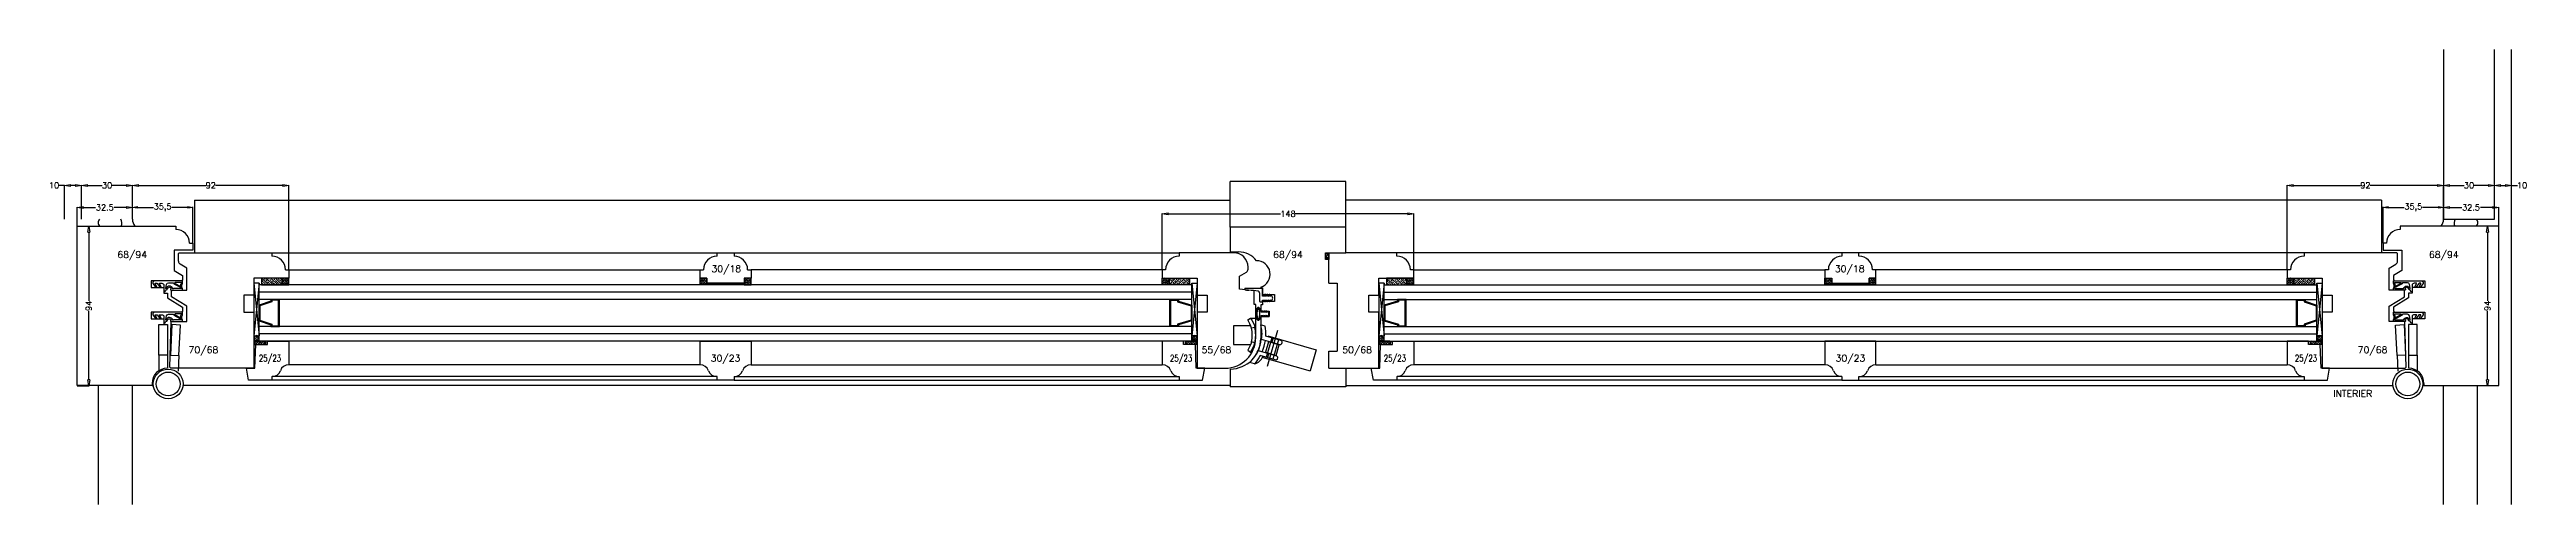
# Model space of a CAD drawing. Header units: millimetres. Extents: x 2806 to 10642, y -276 to 6064.
# Drawn here: x 5127 to 6585, y 419 to 687 of the extents above; entities that cross this region are included whole.
import ezdxf
from ezdxf.enums import TextEntityAlignment as Align

# ---------------------------------------------------------------- set-up
doc = ezdxf.new("R2010")
doc.units = ezdxf.units.MM
doc.linetypes.add('CACHE2', pattern=[4.7625, 3.175, -1.5875])
doc.layers.get('0').update_dxf_attribs({"color": 250})
doc.layers.add('dim', color=7, linetype='Continuous')
doc.styles.add('ROMAND', font='romand.shx')
doc.styles.add('romans', font='romans.shx')
doc.dimstyles.new('Ech 1-1', dxfattribs={"dimtxt": 3.5, "dimasz": 3, "dimexe": 0.25, "dimexo": 0, "dimgap": 0.01, "dimtad": 0, "dimdec": 8, "dimzin": 12, "dimtxsty": 'romans', "dimblk": 'CLOSEDBLANK', "dimcen": 2.5, "dimclrd": 9, "dimclre": 9, "dimclrt": 6, "dimadec": 4, "dimazin": 3, "dimtfac": 1, "dimtdec": 8, "dimtmove": 0, "dimatfit": 3, "dimldrblk": 'CLOSEDBLANK', "dimfxl": 1, "dimarcsym": 0})
doc.dimstyles.new('ECH1-1', dxfattribs={"dimtxt": 3.5, "dimasz": 3.5, "dimexe": 0.18, "dimexo": 0, "dimgap": 0.09, "dimtad": 0, "dimdec": 4, "dimdsep": 46, "dimtxsty": 'romans', "dimblk1": 'CLOSEDBLANK', "dimblk2": 'CLOSEDBLANK', "dimsah": 1, "dimcen": 1, "dimclrd": 3, "dimclre": 3, "dimclrt": 6, "dimadec": 0, "dimazin": 0, "dimtfac": 1, "dimtdec": 4, "dimtofl": 0, "dimtmove": 0, "dimatfit": 3, "dimldrblk": 'CLOSEDBLANK', "dimfxl": 1, "dimtolj": 1, "dimtzin": 0, "dimarcsym": 0})

msp = doc.modelspace()

# ---------------------------------------------------------------- texts
at = {"style": 'ROMAND'}
msp.add_text('INTERIER', height=4, dxfattribs=at).set_placement((6482.8627824, 482.14776217), align=Align.CENTER)
at = {"insert": (6518.53495735, 593.80738087), "char_height": 3.5, "attachment_point": 5, "style": 'romans'}
msp.add_mtext('35,5', dxfattribs=at)
at = {"layer": 'dim', "style": 'romans'}
for s, p in [('68/94', (5176.11621662, 564.02166667)), ('68/94', (5856.28495735, 564.02166667)), ('68/94', (6536.45369808, 564.02166667)), ('30/18', (5525.73194312, 555.65241352)), ('30/18', (6186.83797158, 555.65241352)), ('70/68', (5218.02906275, 507.92628446)), ('55/68', (5814.15510986, 507.92628446)), ('50/68', (5896.96391601, 507.92628446)), ('70/68', (6494.54085195, 507.92628446)), ('30/23', (5525.28495735, 503.00209575)), ('30/23', (6187.28495735, 503.00209575))]:
    msp.add_text(s, height=4, dxfattribs=at).set_placement(p, align=Align.CENTER)
at = {"layer": 'dim', "style": 'romans', "width": 0.75}
for p in [(5257.1987267, 503.00209575), (5793.371188, 503.00209575), (5919.1987267, 503.00209575), (6455.371188, 503.00209575)]:
    msp.add_text('25/23', height=4, dxfattribs=at).set_placement(p, align=Align.CENTER)

# ---------------------------------------------------------------- blocks, each defined once
blk = doc.blocks.new('_ClosedBlank')
at = {"color": 0, "linetype": 'ByBlock', "lineweight": -2}
for p, q in [((-1, 0.17), (0, 0)), ((-1, 0.17), (-1, -0.17)), ((0, 0), (-1, -0.17))]:
    blk.add_line(p, q, dxfattribs=at)
blk = doc.blocks.new('*D25')
at = {"layer": 'Defpoints', "color": 0, "transparency": 16777216}
for p in [(5930.3, 590), (5782.3, 557.1), (5930.3, 553.1)]:
    blk.add_point(p, dxfattribs=at)
at = {"layer": 'dim', "color": 3, "lineweight": -2, "transparency": 16777216}
for p, q in [((5782.3, 557.1), (5782.3, 590.2)), ((5785.8, 590), (5851.9, 590)), ((5926.8, 590), (5860.6, 590)), ((5930.3, 553.1), (5930.3, 590.2))]:
    blk.add_line(p, q, dxfattribs=at)
at = {"layer": 'dim', "color": 3, "lineweight": -2, "transparency": 16777216, "xscale": 3.5, "yscale": 3.5, "zscale": 3.5, "rotation": 180}
blk.add_blockref('_ClosedBlank', (5782.3, 590), dxfattribs=at)
at = {"layer": 'dim', "color": 3, "lineweight": -2, "transparency": 16777216, "xscale": 3.5, "yscale": 3.5, "zscale": 3.5}
blk.add_blockref('_ClosedBlank', (5930.3, 590), dxfattribs=at)
at = {"layer": 'dim', "color": 6, "transparency": 16777216, "insert": (5856.3, 590), "char_height": 3.5, "attachment_point": 5, "style": 'romans'}
blk.add_mtext('\\A1;148', dxfattribs=at)
blk = doc.blocks.new('*D1')
at = {"layer": 'Defpoints', "color": 0, "transparency": 16777216}
for p in [(5143.8, 593.8), (5176.3, 586.8), (5143.8, 582.8)]:
    blk.add_point(p, dxfattribs=at)
at = {"layer": 'dim', "color": 3, "lineweight": -2, "transparency": 16777216}
for p, q in [((5143.8, 582.8), (5143.8, 594)), ((5147.3, 593.8), (5154.6, 593.8)), ((5172.8, 593.8), (5165.5, 593.8)), ((5176.3, 586.8), (5176.3, 594))]:
    blk.add_line(p, q, dxfattribs=at)
at = {"layer": 'dim', "color": 3, "lineweight": -2, "transparency": 16777216, "xscale": 3.5, "yscale": 3.5, "zscale": 3.5, "rotation": 180}
blk.add_blockref('_ClosedBlank', (5143.8, 593.8), dxfattribs=at)
at = {"layer": 'dim', "color": 3, "lineweight": -2, "transparency": 16777216, "xscale": 3.5, "yscale": 3.5, "zscale": 3.5}
blk.add_blockref('_ClosedBlank', (5176.3, 593.8), dxfattribs=at)
at = {"layer": 'dim', "color": 6, "transparency": 16777216, "insert": (5160, 593.8), "char_height": 3.5, "attachment_point": 5, "style": 'romans'}
blk.add_mtext('\\A1;32.5', dxfattribs=at)
blk = doc.blocks.new('*D26')
at = {"layer": 'Defpoints', "color": 0, "transparency": 16777216}
for p in [(5176.3, 606.8), (5146.3, 586.8), (5176.3, 586.8)]:
    blk.add_point(p, dxfattribs=at)
at = {"layer": 'dim', "color": 3, "lineweight": -2, "transparency": 16777216}
for p, q in [((5146.3, 586.8), (5146.3, 607)), ((5149.8, 606.8), (5158.4, 606.8)), ((5172.8, 606.8), (5164.2, 606.8)), ((5176.3, 586.8), (5176.3, 607))]:
    blk.add_line(p, q, dxfattribs=at)
at = {"layer": 'dim', "color": 3, "lineweight": -2, "transparency": 16777216, "xscale": 3.5, "yscale": 3.5, "zscale": 3.5, "rotation": 180}
blk.add_blockref('_ClosedBlank', (5146.3, 606.8), dxfattribs=at)
at = {"layer": 'dim', "color": 3, "lineweight": -2, "transparency": 16777216, "xscale": 3.5, "yscale": 3.5, "zscale": 3.5}
blk.add_blockref('_ClosedBlank', (5176.3, 606.8), dxfattribs=at)
at = {"layer": 'dim', "color": 6, "transparency": 16777216, "insert": (5161.3, 606.8), "char_height": 3.5, "attachment_point": 5, "style": 'romans'}
blk.add_mtext('\\A1;30', dxfattribs=at)
blk = doc.blocks.new('*D2')
at = {"layer": 'Defpoints', "color": 0, "transparency": 16777216}
for p in [(5136.3, 606.8), (5136.3, 586.8), (5146.3, 586.8)]:
    blk.add_point(p, dxfattribs=at)
at = {"layer": 'dim', "color": 3, "lineweight": -2, "transparency": 16777216}
for p, q in [((5136.3, 606.8), (5132.8, 606.8)), ((5136.3, 586.8), (5136.3, 607)), ((5142.8, 606.8), (5139.8, 606.8)), ((5146.3, 586.8), (5146.3, 607))]:
    blk.add_line(p, q, dxfattribs=at)
at = {"layer": 'dim', "color": 3, "lineweight": -2, "transparency": 16777216, "xscale": 3.5, "yscale": 3.5, "zscale": 3.5, "rotation": 180}
blk.add_blockref('_ClosedBlank', (5136.3, 606.8), dxfattribs=at)
at = {"layer": 'dim', "color": 3, "lineweight": -2, "transparency": 16777216, "xscale": 3.5, "yscale": 3.5, "zscale": 3.5}
blk.add_blockref('_ClosedBlank', (5146.3, 606.8), dxfattribs=at)
at = {"layer": 'dim', "color": 6, "transparency": 16777216, "insert": (5130.1, 606.8), "char_height": 3.5, "attachment_point": 5, "style": 'romans'}
blk.add_mtext('\\A1;10', dxfattribs=at)
blk = doc.blocks.new('*D27')
at = {"layer": 'Defpoints', "color": 0, "transparency": 16777216}
for p in [(5143.8, 582.8), (5143.8, 488.8), (5150.5, 488.8)]:
    blk.add_point(p, dxfattribs=at)
at = {"layer": 'dim', "color": 3, "lineweight": -2, "transparency": 16777216}
for p, q in [((5143.8, 582.8), (5150.7, 582.8)), ((5150.5, 579.3), (5150.5, 538.8)), ((5150.5, 492.3), (5150.5, 532.8)), ((5143.8, 488.8), (5150.7, 488.8))]:
    blk.add_line(p, q, dxfattribs=at)
at = {"layer": 'dim', "color": 3, "lineweight": -2, "transparency": 16777216, "xscale": 3.5, "yscale": 3.5, "zscale": 3.5}
for p, rotation in [((5150.5, 582.8), 90), ((5150.5, 488.8), 270)]:
    blk.add_blockref('_ClosedBlank', p, dxfattribs=dict(at, rotation=rotation))
at = {"layer": 'dim', "color": 6, "transparency": 16777216, "insert": (5150.5, 535.8), "char_height": 3.5, "attachment_point": 5, "rotation": 90, "style": 'romans'}
blk.add_mtext('\\A1;94', dxfattribs=at)
blk = doc.blocks.new('*D3')
at = {"layer": 'Defpoints', "color": 0, "transparency": 16777216}
for p in [(5176.3, 606.8), (5176.3, 586.8), (5268.3, 557.1)]:
    blk.add_point(p, dxfattribs=at)
at = {"layer": 'dim', "color": 3, "lineweight": -2, "transparency": 16777216}
for p, q in [((5176.3, 586.8), (5176.3, 607)), ((5179.8, 606.8), (5219.4, 606.8)), ((5264.8, 606.8), (5225.2, 606.8)), ((5268.3, 557.1), (5268.3, 607))]:
    blk.add_line(p, q, dxfattribs=at)
at = {"layer": 'dim', "color": 3, "lineweight": -2, "transparency": 16777216, "xscale": 3.5, "yscale": 3.5, "zscale": 3.5, "rotation": 180}
blk.add_blockref('_ClosedBlank', (5176.3, 606.8), dxfattribs=at)
at = {"layer": 'dim', "color": 3, "lineweight": -2, "transparency": 16777216, "xscale": 3.5, "yscale": 3.5, "zscale": 3.5}
blk.add_blockref('_ClosedBlank', (5268.3, 606.8), dxfattribs=at)
at = {"layer": 'dim', "color": 6, "transparency": 16777216, "insert": (5222.3, 606.8), "char_height": 3.5, "attachment_point": 5, "style": 'romans'}
blk.add_mtext('\\A1;92', dxfattribs=at)
blk = doc.blocks.new('*D28')
at = {"layer": 'Defpoints', "color": 0, "transparency": 16777216}
for p in [(5176.3, 593.8), (5176.3, 586.8), (5211.8, 572.8)]:
    blk.add_point(p, dxfattribs=at)
at = {"layer": 'dim', "color": 9, "lineweight": -2, "transparency": 16777216}
for p, q in [((5176.3, 586.8), (5176.3, 594.1)), ((5179.3, 593.8), (5188.7, 593.8)), ((5208.8, 593.8), (5199.4, 593.8)), ((5211.8, 572.8), (5211.8, 594.1))]:
    blk.add_line(p, q, dxfattribs=at)
at = {"layer": 'dim', "color": 9, "lineweight": -2, "transparency": 16777216, "xscale": 3, "yscale": 3, "zscale": 3, "rotation": 180}
blk.add_blockref('_ClosedBlank', (5176.3, 593.8), dxfattribs=at)
at = {"layer": 'dim', "color": 9, "lineweight": -2, "transparency": 16777216, "xscale": 3, "yscale": 3, "zscale": 3}
blk.add_blockref('_ClosedBlank', (5211.8, 593.8), dxfattribs=at)
at = {"layer": 'dim', "color": 6, "transparency": 16777216, "insert": (5194, 593.8), "char_height": 3.5, "attachment_point": 5, "style": 'romans'}
blk.add_mtext('35,5', dxfattribs=at)
blk = doc.blocks.new('*D4')
at = {"layer": 'Defpoints', "color": 0, "transparency": 16777216}
for p in [(6536.3, 586.8), (6568.8, 593.8), (6568.8, 582.8)]:
    blk.add_point(p, dxfattribs=at)
at = {"layer": 'dim', "color": 3, "lineweight": -2, "transparency": 16777216}
for p, q in [((6536.3, 586.8), (6536.3, 594)), ((6539.8, 593.8), (6547.1, 593.8)), ((6565.3, 593.8), (6558, 593.8)), ((6568.8, 582.8), (6568.8, 594))]:
    blk.add_line(p, q, dxfattribs=at)
at = {"layer": 'dim', "color": 3, "lineweight": -2, "transparency": 16777216, "xscale": 3.5, "yscale": 3.5, "zscale": 3.5, "rotation": 180}
blk.add_blockref('_ClosedBlank', (6536.3, 593.8), dxfattribs=at)
at = {"layer": 'dim', "color": 3, "lineweight": -2, "transparency": 16777216, "xscale": 3.5, "yscale": 3.5, "zscale": 3.5}
blk.add_blockref('_ClosedBlank', (6568.8, 593.8), dxfattribs=at)
at = {"layer": 'dim', "color": 6, "transparency": 16777216, "insert": (6552.5, 593.8), "char_height": 3.5, "attachment_point": 5, "style": 'romans'}
blk.add_mtext('\\A1;32.5', dxfattribs=at)
blk = doc.blocks.new('*D29')
at = {"layer": 'Defpoints', "color": 0, "transparency": 16777216}
for p in [(6536.3, 606.8), (6536.3, 586.8), (6566.3, 586.8)]:
    blk.add_point(p, dxfattribs=at)
at = {"layer": 'dim', "color": 3, "lineweight": -2, "transparency": 16777216}
for p, q in [((6536.3, 586.8), (6536.3, 607)), ((6539.8, 606.8), (6548.4, 606.8)), ((6562.8, 606.8), (6554.2, 606.8)), ((6566.3, 586.8), (6566.3, 607))]:
    blk.add_line(p, q, dxfattribs=at)
at = {"layer": 'dim', "color": 3, "lineweight": -2, "transparency": 16777216, "xscale": 3.5, "yscale": 3.5, "zscale": 3.5, "rotation": 180}
blk.add_blockref('_ClosedBlank', (6536.3, 606.8), dxfattribs=at)
at = {"layer": 'dim', "color": 3, "lineweight": -2, "transparency": 16777216, "xscale": 3.5, "yscale": 3.5, "zscale": 3.5}
blk.add_blockref('_ClosedBlank', (6566.3, 606.8), dxfattribs=at)
at = {"layer": 'dim', "color": 6, "transparency": 16777216, "insert": (6551.3, 606.8), "char_height": 3.5, "attachment_point": 5, "style": 'romans'}
blk.add_mtext('\\A1;30', dxfattribs=at)
blk = doc.blocks.new('*D5')
at = {"layer": 'Defpoints', "color": 0, "transparency": 16777216}
for p in [(6576.3, 606.8), (6566.3, 586.8), (6576.3, 586.8)]:
    blk.add_point(p, dxfattribs=at)
at = {"layer": 'dim', "color": 3, "lineweight": -2, "transparency": 16777216}
for p, q in [((6566.3, 586.8), (6566.3, 607)), ((6569.8, 606.8), (6572.8, 606.8)), ((6576.3, 586.8), (6576.3, 607)), ((6576.3, 606.8), (6579.8, 606.8))]:
    blk.add_line(p, q, dxfattribs=at)
at = {"layer": 'dim', "color": 3, "lineweight": -2, "transparency": 16777216, "xscale": 3.5, "yscale": 3.5, "zscale": 3.5, "rotation": 180}
blk.add_blockref('_ClosedBlank', (6566.3, 606.8), dxfattribs=at)
at = {"layer": 'dim', "color": 3, "lineweight": -2, "transparency": 16777216, "xscale": 3.5, "yscale": 3.5, "zscale": 3.5}
blk.add_blockref('_ClosedBlank', (6576.3, 606.8), dxfattribs=at)
at = {"layer": 'dim', "color": 6, "transparency": 16777216, "insert": (6582.5, 606.8), "char_height": 3.5, "attachment_point": 5, "style": 'romans'}
blk.add_mtext('\\A1;10', dxfattribs=at)
blk = doc.blocks.new('*D30')
at = {"layer": 'Defpoints', "color": 0, "transparency": 16777216}
for p in [(6568.8, 582.8), (6562.1, 488.8), (6568.8, 488.8)]:
    blk.add_point(p, dxfattribs=at)
at = {"layer": 'dim', "color": 3, "lineweight": -2, "transparency": 16777216}
for p, q in [((6568.8, 582.8), (6561.9, 582.8)), ((6562.1, 579.3), (6562.1, 538.8)), ((6562.1, 492.3), (6562.1, 532.8)), ((6568.8, 488.8), (6561.9, 488.8))]:
    blk.add_line(p, q, dxfattribs=at)
at = {"layer": 'dim', "color": 3, "lineweight": -2, "transparency": 16777216, "xscale": 3.5, "yscale": 3.5, "zscale": 3.5}
for p, rotation in [((6562.1, 582.8), 90), ((6562.1, 488.8), 270)]:
    blk.add_blockref('_ClosedBlank', p, dxfattribs=dict(at, rotation=rotation))
at = {"layer": 'dim', "color": 6, "transparency": 16777216, "insert": (6562.1, 535.8), "char_height": 3.5, "attachment_point": 5, "rotation": 90, "style": 'romans'}
blk.add_mtext('\\A1;94', dxfattribs=at)
blk = doc.blocks.new('*D6')
at = {"layer": 'Defpoints', "color": 0, "transparency": 16777216}
for p in [(6536.3, 606.8), (6536.3, 586.8), (6444.3, 557.1)]:
    blk.add_point(p, dxfattribs=at)
at = {"layer": 'dim', "color": 3, "lineweight": -2, "transparency": 16777216}
for p, q in [((6444.3, 557.1), (6444.3, 607)), ((6447.8, 606.8), (6487.4, 606.8)), ((6532.8, 606.8), (6493.2, 606.8)), ((6536.3, 586.8), (6536.3, 607))]:
    blk.add_line(p, q, dxfattribs=at)
at = {"layer": 'dim', "color": 3, "lineweight": -2, "transparency": 16777216, "xscale": 3.5, "yscale": 3.5, "zscale": 3.5, "rotation": 180}
blk.add_blockref('_ClosedBlank', (6444.3, 606.8), dxfattribs=at)
at = {"layer": 'dim', "color": 3, "lineweight": -2, "transparency": 16777216, "xscale": 3.5, "yscale": 3.5, "zscale": 3.5}
blk.add_blockref('_ClosedBlank', (6536.3, 606.8), dxfattribs=at)
at = {"layer": 'dim', "color": 6, "transparency": 16777216, "insert": (6490.3, 606.8), "char_height": 3.5, "attachment_point": 5, "style": 'romans'}
blk.add_mtext('\\A1;92', dxfattribs=at)

# ---------------------------------------------------------------- dimensions: what is measured, and where the dimension line sits
at = {"layer": 'dim'}
for base, p1, p2, dimstyle, picture, middle in [((5136.28495735, 606.80867785), (5146.28495735, 586.81803476), (5136.28495735, 586.81803476), 'ECH1-1', '*D2', (5130.11162402, 606.80867785)), ((5176.28495735, 606.80867785), (5146.28495735, 586.81803476), (5176.28495735, 586.81803476), 'ECH1-1', '*D26', (5161.28495735, 606.80867785)), ((5176.28495821, 606.80867785), (5268.28495735, 557.11803476), (5176.28495821, 586.81803476), 'ECH1-1', '*D3', (5222.28495778, 606.80867785)), ((5143.78495735, 593.80738087), (5176.28495821, 586.81786385), (5143.78495735, 582.81803476), 'ECH1-1', '*D1', (5160.03495778, 593.80738087)), ((5176.28495735, 593.8073808654), (5211.78495735, 572.8180347566), (5176.28495735, 586.8180347566), 'Ech 1-1', '*D28', (5194.03495735, 593.8073808654)), ((5930.28495735, 589.98238907), (5782.28495735, 557.11803476), (5930.28495735, 553.11803476), 'ECH1-1', '*D25', (5856.28495735, 589.98238907))]:
    dim = msp.add_linear_dim(base=base, p1=p1, p2=p2, dimstyle=dimstyle, dxfattribs=at)
    dim.commit()
    dim.dimension.update_dxf_attribs({"geometry": picture, "text_midpoint": middle})
for base, p1, p2, angle, picture, middle in [((6536.28495649, 606.80867785), (6444.28495735, 557.11803476), (6536.28495649, 586.81803476), 180, '*D6', (6490.28495692, 606.80867785)), ((6536.28495735, 606.80867785), (6566.28495735, 586.81803476), (6536.28495735, 586.81803476), 180, '*D29', (6551.28495735, 606.80867785)), ((6576.28495735, 606.80867785), (6566.28495735, 586.81803476), (6576.28495735, 586.81803476), 180, '*D5', (6582.45829068, 606.80867785)), ((6568.78495735, 593.80738087), (6536.28495649, 586.81786385), (6568.78495735, 582.81803476), 180, '*D4', (6552.53495692, 593.80738087)), ((5150.49744838, 488.81803476), (5143.78495735, 582.81803476), (5143.78495735, 488.81803476), 90, '*D27', (5150.49744838, 535.81803476)), ((6562.07246632, 488.81803476), (6568.78495735, 582.81803476), (6568.78495735, 488.81803476), 90, '*D30', (6562.07246632, 535.81803476))]:
    dim = msp.add_linear_dim(base=base, p1=p1, p2=p2, angle=angle, dimstyle='ECH1-1', dxfattribs=at)
    dim.commit()
    dim.dimension.update_dxf_attribs({"geometry": picture, "text_midpoint": middle})

# ---------------------------------------------------------------- linework, layer by layer
for p, q in [((6536.28495735, 686.81803476), (6536.28495735, 586.81803476)), ((6566.28495735, 586.81803476), (6566.28495735, 686.81803476)), ((6576.28495735, 418.81803476), (6576.28495735, 686.81803476)), ((5212.78495735, 598.11803476), (5212.78495735, 567.11803476)), ((5212.78495735, 598.11803476), (5822.28495735, 598.11803476)), ((5890.28495735, 609.11803476), (5822.28495735, 609.11803476)), ((5822.28495735, 582.11803476), (5822.28495735, 609.11803476)), ((5890.28495735, 582.11803476), (5890.28495735, 609.11803476)), ((6499.78495735, 598.11803476), (5890.28495735, 598.11803476)), ((6499.78495735, 598.11803476), (6499.78495735, 567.11803476)), ((6500.78495735, 572.81803476), (6500.78495735, 594.05738087)), ((6503.78495735, 593.80738087), (6513.19162402, 593.80738087)), ((6533.28495735, 593.80738087), (6523.87829068, 593.80738087)), ((6536.28495735, 586.81803476), (6536.28495735, 594.05738087)), ((6536.28495735, 586.81803476), (6566.28495735, 586.81803476)), ((5143.78495735, 488.81803476), (5143.78495735, 582.81803476)), ((5143.78495735, 582.81803476), (5201.78495735, 582.81803476)), ((5211.78495735, 568.61803476), (5200.78495735, 568.61803476)), ((5200.78495735, 568.61803476), (5200.78495735, 556.61803476)), ((5201.78495735, 582.81803476), (5201.78495735, 580.81803476)), ((5209.78495735, 572.81803476), (5211.78495735, 572.81803476)), ((5211.78495735, 572.81803476), (5211.78495735, 568.61803476)), ((5822.28495735, 582.11803476), (5822.28495735, 567.61803476)), ((5890.28495735, 582.11803476), (5822.28495735, 582.11803476)), ((5890.28495735, 567.11803476), (5890.28495735, 582.11803476)), ((6502.78495735, 572.81803476), (6500.78495735, 572.81803476)), ((6500.78495735, 572.81803476), (6500.78495735, 568.61803476)), ((6500.78495735, 568.61803476), (6511.78495735, 568.61803476)), ((6568.78495735, 582.81803476), (6510.78495735, 582.81803476)), ((6510.78495735, 582.81803476), (6510.78495735, 580.81803476)), ((6511.78495735, 568.61803476), (6511.78495735, 556.61803476)), ((6568.78495735, 488.81803476), (6568.78495735, 582.81803476)), ((5200.78495735, 556.61803476), (5205.78495735, 553.61803476)), ((5203.28495735, 566.61803476), (5203.78495735, 567.11803476)), ((5203.28495735, 562.16810396), (5203.28495735, 566.61803476)), ((5203.78495735, 567.11803476), (5258.28495735, 567.11803476)), ((5208.28495735, 558.1160486), (5204.28152117, 560.43804158)), ((5208.28495735, 545.11803476), (5208.28495735, 558.1160486)), ((5258.28495735, 567.11803476), (5520.28495735, 567.11803476)), ((5258.28495735, 567.11803476), (5258.28495735, 565.11803476)), ((5266.28495735, 557.11803476), (5268.28495735, 557.11803476)), ((5268.28495735, 557.11803476), (5510.28495735, 557.11803476)), ((5268.28495735, 557.11803476), (5268.28495735, 552.11803476)), ((5510.28495735, 552.11803476), (5510.28495735, 557.11803476)), ((5510.28495735, 557.11803476), (5512.28495735, 557.11803476)), ((5520.28495735, 565.11803476), (5520.28495735, 567.11803476)), ((5520.28495735, 567.11803476), (5530.28495735, 567.11803476)), ((5530.28495735, 567.11803476), (5792.28495735, 567.11803476)), ((5530.28495735, 567.11803476), (5530.28495735, 565.11803476)), ((5538.28495735, 557.11803476), (5540.28495735, 557.11803476)), ((5782.28495735, 557.11803476), (5540.28495735, 557.11803476)), ((5540.28495735, 557.11803476), (5540.28495735, 552.11803476)), ((5784.28495735, 557.11803476), (5782.28495735, 557.11803476)), ((5782.28495735, 557.11803476), (5782.28495735, 552.11803476)), ((5824.28495735, 567.11803476), (5792.28495735, 567.11803476)), ((5792.28495735, 567.11803476), (5792.28495735, 565.11803476)), ((5822.28495735, 567.61803476), (5827.28495735, 567.61803476)), ((5827.78495735, 553.31803476), (5831.81394886, 555.73542966)), ((5832.78495735, 557.45041551), (5832.78495735, 558.61803476)), ((5878.28495735, 567.11803476), (5880.28495735, 567.11803476)), ((5878.28495735, 563.11803476), (5878.28495735, 567.11803476)), ((5880.28495735, 563.11803476), (5878.28495735, 563.11803476)), ((5880.28495735, 567.11803476), (5890.28495735, 567.11803476)), ((5880.28495735, 549.11803476), (5880.28495735, 567.11803476)), ((5880.28495735, 567.11803476), (5880.28495735, 563.11803476)), ((5920.28495735, 567.11803476), (5890.28495735, 567.11803476)), ((6182.28495735, 567.11803476), (5920.28495735, 567.11803476)), ((5920.28495735, 565.11803476), (5920.28495735, 567.11803476)), ((5930.28495735, 557.11803476), (5928.28495735, 557.11803476)), ((5930.28495735, 557.11803476), (6172.28495735, 557.11803476)), ((5930.28495735, 552.11803476), (5930.28495735, 557.11803476)), ((6174.28495735, 557.11803476), (6172.28495735, 557.11803476)), ((6172.28495735, 557.11803476), (6172.28495735, 552.11803476)), ((6192.28495735, 567.11803476), (6182.28495735, 567.11803476)), ((6182.28495735, 567.11803476), (6182.28495735, 565.11803476)), ((6454.28495735, 567.11803476), (6192.28495735, 567.11803476)), ((6192.28495735, 565.11803476), (6192.28495735, 567.11803476)), ((6202.28495735, 557.11803476), (6200.28495735, 557.11803476)), ((6444.28495735, 557.11803476), (6202.28495735, 557.11803476)), ((6202.28495735, 552.11803476), (6202.28495735, 557.11803476)), ((6446.28495735, 557.11803476), (6444.28495735, 557.11803476)), ((6444.28495735, 557.11803476), (6444.28495735, 552.11803476)), ((6508.78495735, 567.11803476), (6454.28495735, 567.11803476)), ((6454.28495735, 567.11803476), (6454.28495735, 565.11803476)), ((6504.28495735, 558.1160486), (6508.28839353, 560.43804158)), ((6504.28495735, 545.11803476), (6504.28495735, 558.1160486)), ((6511.78495735, 556.61803476), (6506.78495735, 553.61803476)), ((6509.28495735, 566.61803476), (6508.78495735, 567.11803476)), ((6509.28495735, 562.16810396), (6509.28495735, 566.61803476)), ((5205.28495735, 550.61803476), (5187.28495735, 550.61803476)), ((5187.28495735, 550.61803476), (5187.28495735, 546.61803476)), ((5187.28495735, 546.61803476), (5194.78495735, 546.61803476)), ((5194.78495735, 546.61803476), (5194.78495735, 543.31803476)), ((5194.78495735, 543.31803476), (5196.78495735, 543.31803476)), ((5196.78495735, 543.31803476), (5196.78495735, 540.51803476)), ((5196.78495735, 540.51803476), (5205.78495735, 535.11803476)), ((5199.28495735, 544.61803476), (5199.78495735, 545.11803476)), ((5199.28495735, 541.11804806), (5199.28495735, 544.61803476)), ((5208.28495735, 535.61805696), (5199.28495735, 541.11804806)), ((5199.78495735, 545.11803476), (5208.28495735, 545.11803476)), ((5205.78495735, 551.11803476), (5205.28495735, 550.61803476)), ((5205.78495735, 553.61803476), (5205.78495735, 551.11803476)), ((5247.78495735, 542.11803476), (5241.78495735, 542.11803476)), ((5241.78495735, 542.11803476), (5241.78495735, 532.11803476)), ((5268.28495735, 552.11803476), (5247.78495735, 552.11803476)), ((5247.78495735, 552.11803476), (5247.78495735, 542.11803476)), ((5247.78495735, 549.11803476), (5250.78495735, 518.11803476)), ((5250.78495735, 549.11803476), (5247.78495735, 518.11803476)), ((5250.78495735, 549.11803476), (5247.78495735, 549.11803476)), ((5247.78495735, 549.11803476), (5247.78495735, 518.11803476)), ((5250.78495735, 518.11803476), (5250.78495735, 549.11803476)), ((5799.78495735, 548.11803476), (5250.78495735, 548.11803476)), ((5250.78495735, 515.11803476), (5250.78495735, 548.11803476)), ((5799.78495735, 543.86803476), (5250.78495735, 543.86803476)), ((5799.78495735, 539.61803476), (5250.78495735, 539.61803476)), ((5252.28495735, 552.11803476), (5252.28495735, 548.11803476)), ((5264.28495735, 552.11803476), (5252.28495735, 552.11803476)), ((5252.28495735, 548.11803476), (5264.28495735, 548.11803476)), ((5262.78461214, 539.61849502), (5257.78461214, 539.61849502)), ((5257.78461214, 539.61849502), (5257.78461214, 538.61849502)), ((5262.78461214, 523.61849501), (5262.78461214, 539.61849502)), ((5264.28495735, 548.11803476), (5264.28495735, 552.11803476)), ((5264.28495735, 552.11803476), (5264.28495735, 548.11803476)), ((5268.28495735, 552.11803476), (5264.28495735, 552.11803476)), ((5264.28495735, 548.11803476), (5268.28495735, 548.11803476)), ((5268.28495735, 548.11803476), (5268.28495735, 552.11803476)), ((5510.28495735, 548.11803476), (5510.28495735, 552.11803476)), ((5510.28495735, 552.11803476), (5514.28495735, 552.11803476)), ((5514.28495735, 552.11803476), (5510.28495735, 552.11803476)), ((5514.28495735, 548.11803476), (5510.28495735, 548.11803476)), ((5514.28495735, 552.11803476), (5514.28495735, 548.11803476)), ((5514.28495735, 549.11803476), (5514.28495735, 552.11803476)), ((5514.28495735, 549.11803476), (5514.28495735, 548.51803476)), ((5536.28495735, 549.11803476), (5514.28495735, 549.11803476)), ((5536.28495735, 549.11803476), (5514.28495735, 549.11803476)), ((5514.28495735, 548.51803476), (5536.28495735, 548.51803476)), ((5536.28495735, 552.11803476), (5536.28495735, 548.11803476)), ((5540.28495735, 552.11803476), (5536.28495735, 552.11803476)), ((5536.28495735, 552.11803476), (5536.28495735, 549.11803476)), ((5540.28495735, 552.11803476), (5536.28495735, 552.11803476)), ((5536.28495735, 548.51803476), (5536.28495735, 549.11803476)), ((5536.28495735, 548.11803476), (5540.28495735, 548.11803476)), ((5540.28495735, 548.11803476), (5540.28495735, 552.11803476)), ((5782.28495735, 548.11803476), (5782.28495735, 552.11803476)), ((5782.28495735, 552.11803476), (5786.28495735, 552.11803476)), ((5782.28495735, 552.11803476), (5802.78495735, 552.11803476)), ((5786.28495735, 548.11803476), (5782.28495735, 548.11803476)), ((5786.28495735, 552.11803476), (5786.28495735, 548.11803476)), ((5786.28495735, 548.11803476), (5786.28495735, 552.11803476)), ((5786.28495735, 552.11803476), (5798.28495735, 552.11803476)), ((5798.28495735, 548.11803476), (5786.28495735, 548.11803476)), ((5786.78530256, 523.61849501), (5786.78530256, 539.61849502)), ((5786.78530256, 539.61849502), (5791.78530256, 539.61849502)), ((5791.78530256, 539.61849502), (5791.78530256, 538.61849502)), ((5798.28495735, 552.11803476), (5798.28495735, 548.11803476)), ((5799.78495735, 549.11803476), (5802.78495735, 518.11803476)), ((5802.78495735, 549.11803476), (5799.78495735, 518.11803476)), ((5799.78495735, 518.11803476), (5799.78495735, 549.11803476)), ((5799.78495735, 549.11803476), (5802.78495735, 549.11803476)), ((5799.78495735, 515.11803476), (5799.78495735, 548.11803476)), ((5802.78495735, 552.11803476), (5802.78495735, 542.11803476)), ((5802.78495735, 549.11803476), (5802.78495735, 518.11803476)), ((5802.78495735, 542.11803476), (5808.78495735, 542.11803476)), ((5808.78495735, 542.11803476), (5808.78495735, 532.11803476)), ((5827.78495735, 545.61803476), (5827.78495735, 553.31803476)), ((5836.28495735, 544.61803476), (5827.78495735, 545.61803476)), ((5830.78495735, 545.85127632), (5830.78495735, 545.66831306)), ((5831.11124194, 545.27516419), (5831.80494254, 545.14509532)), ((5831.80494254, 545.14509532), (5833.32734788, 544.96598881)), ((5836.28495735, 536.61803476), (5836.28495735, 544.61803476)), ((5839.58495735, 543.48807644), (5839.58495735, 538.51803476)), ((5840.28495735, 546.81869268), (5840.28495735, 546.41803476)), ((5840.28495735, 546.41803476), (5841.28495735, 546.41803476)), ((5841.28495735, 546.41803476), (5841.28495735, 542.41803476)), ((5841.28495735, 541.61803476), (5841.28495735, 546.31803476)), ((5841.28495735, 542.41803476), (5848.28495735, 542.41803476)), ((5843.5967258, 541.61803476), (5841.28495735, 541.61803476)), ((5842.95923398, 542.41803476), (5842.44924053, 542.41803476)), ((5842.44924053, 542.41803476), (5843.5967258, 541.61803476)), ((5844.34350192, 541.61803476), (5842.95923398, 542.41803476)), ((5844.28885977, 542.41803476), (5843.90636468, 542.41803476)), ((5843.90636468, 542.41803476), (5844.98099374, 541.61803476)), ((5845.69134176, 541.61803476), (5844.28885977, 542.41803476)), ((5844.98099374, 541.61803476), (5844.34350192, 541.61803476)), ((5845.49098719, 542.41803476), (5845.16313426, 542.41803476)), ((5845.16313426, 542.41803476), (5846.18312116, 541.61803476)), ((5846.61908525, 541.77774974), (5845.49098719, 542.41803476)), ((5846.18312116, 541.61803476), (5845.69134176, 541.61803476)), ((5847.28495735, 540.41803476), (5847.21439052, 540.90591268)), ((5847.21439052, 539.93015684), (5847.28495735, 540.41803476)), ((5848.28495735, 542.41803476), (5848.28495735, 538.41803476)), ((5880.28495735, 549.11803476), (5885.28495735, 549.11803476)), ((5885.28495735, 549.11803476), (5885.28495735, 509.11803476)), ((5903.78495735, 532.11803476), (5903.78495735, 542.11803476)), ((5903.78495735, 542.11803476), (5909.78495735, 542.11803476)), ((5909.78495735, 542.11803476), (5909.78495735, 552.11803476)), ((5909.78495735, 552.11803476), (5930.28495735, 552.11803476)), ((5912.78495735, 549.11803476), (5909.78495735, 518.11803476)), ((5909.78495735, 549.11803476), (5912.78495735, 518.11803476)), ((5912.78495735, 549.11803476), (5909.78495735, 549.11803476)), ((5909.78495735, 549.11803476), (5909.78495735, 518.11803476)), ((5912.78495735, 518.11803476), (5912.78495735, 549.11803476)), ((5912.78495735, 548.11803476), (6461.78495735, 548.11803476)), ((5912.78495735, 515.11803476), (5912.78495735, 548.11803476)), ((5912.78495735, 543.86803476), (6461.78495735, 543.86803476)), ((5912.78495735, 539.61803476), (6461.78495735, 539.61803476)), ((5914.28495735, 552.11803476), (5914.28495735, 548.11803476)), ((5926.28495735, 552.11803476), (5914.28495735, 552.11803476)), ((5914.28495735, 548.11803476), (5926.28495735, 548.11803476)), ((5925.78461214, 539.61849502), (5920.78461214, 539.61849502)), ((5920.78461214, 539.61849502), (5920.78461214, 538.61849502)), ((5925.78461214, 523.61849501), (5925.78461214, 539.61849502)), ((5926.28495735, 552.11803476), (5926.28495735, 548.11803476)), ((5930.28495735, 552.11803476), (5926.28495735, 552.11803476)), ((5926.28495735, 548.11803476), (5926.28495735, 552.11803476)), ((5926.28495735, 548.11803476), (5930.28495735, 548.11803476)), ((5930.28495735, 548.11803476), (5930.28495735, 552.11803476)), ((6172.28495735, 548.11803476), (6172.28495735, 552.11803476)), ((6172.28495735, 552.11803476), (6176.28495735, 552.11803476)), ((6172.28495735, 552.11803476), (6176.28495735, 552.11803476)), ((6176.28495735, 548.11803476), (6172.28495735, 548.11803476)), ((6176.28495735, 552.11803476), (6176.28495735, 548.11803476)), ((6176.28495735, 552.11803476), (6176.28495735, 549.11803476)), ((6176.28495735, 548.51803476), (6176.28495735, 549.11803476)), ((6176.28495735, 549.11803476), (6198.28495735, 549.11803476)), ((6176.28495735, 549.11803476), (6198.28495735, 549.11803476)), ((6198.28495735, 548.51803476), (6176.28495735, 548.51803476)), ((6198.28495735, 552.11803476), (6198.28495735, 548.11803476)), ((6202.28495735, 552.11803476), (6198.28495735, 552.11803476)), ((6198.28495735, 549.11803476), (6198.28495735, 552.11803476)), ((6198.28495735, 552.11803476), (6202.28495735, 552.11803476)), ((6198.28495735, 549.11803476), (6198.28495735, 548.51803476)), ((6198.28495735, 548.11803476), (6202.28495735, 548.11803476)), ((6202.28495735, 548.11803476), (6202.28495735, 552.11803476)), ((6444.28495735, 548.11803476), (6444.28495735, 552.11803476)), ((6444.28495735, 552.11803476), (6448.28495735, 552.11803476)), ((6444.28495735, 552.11803476), (6464.78495735, 552.11803476)), ((6448.28495735, 548.11803476), (6444.28495735, 548.11803476)), ((6448.28495735, 548.11803476), (6448.28495735, 552.11803476)), ((6448.28495735, 552.11803476), (6460.28495735, 552.11803476)), ((6448.28495735, 552.11803476), (6448.28495735, 548.11803476)), ((6460.28495735, 548.11803476), (6448.28495735, 548.11803476)), ((6449.78530256, 523.61849501), (6449.78530256, 539.61849502)), ((6449.78530256, 539.61849502), (6454.78530256, 539.61849502)), ((6454.78530256, 539.61849502), (6454.78530256, 538.61849502)), ((6460.28495735, 552.11803476), (6460.28495735, 548.11803476)), ((6464.78495735, 549.11803476), (6461.78495735, 518.11803476)), ((6461.78495735, 549.11803476), (6464.78495735, 518.11803476)), ((6461.78495735, 518.11803476), (6461.78495735, 549.11803476)), ((6461.78495735, 549.11803476), (6464.78495735, 549.11803476)), ((6461.78495735, 515.11803476), (6461.78495735, 548.11803476)), ((6464.78495735, 552.11803476), (6464.78495735, 542.11803476)), ((6464.78495735, 549.11803476), (6464.78495735, 518.11803476)), ((6464.78495735, 542.11803476), (6470.78495735, 542.11803476)), ((6470.78495735, 542.11803476), (6470.78495735, 532.11803476)), ((6512.78495735, 545.11803476), (6504.28495735, 545.11803476)), ((6504.28495735, 535.61805696), (6513.28495735, 541.11804806)), ((6506.78495735, 553.61803476), (6506.78495735, 551.11803476)), ((6506.78495735, 551.11803476), (6507.28495735, 550.61803476)), ((6515.78495735, 540.51803476), (6506.78495735, 535.11803476)), ((6507.28495735, 550.61803476), (6525.28495735, 550.61803476)), ((6513.28495735, 544.61803476), (6512.78495735, 545.11803476)), ((6513.28495735, 541.11804806), (6513.28495735, 544.61803476)), ((6517.78495735, 543.31803476), (6515.78495735, 543.31803476)), ((6515.78495735, 543.31803476), (6515.78495735, 540.51803476)), ((6525.28495735, 546.61803476), (6517.78495735, 546.61803476)), ((6517.78495735, 546.61803476), (6517.78495735, 543.31803476)), ((6525.28495735, 550.61803476), (6525.28495735, 546.61803476)), ((5205.28495735, 532.11803476), (5187.28495735, 532.11803476)), ((5187.28495735, 532.11803476), (5187.28495735, 528.11803476)), ((5187.28495735, 528.11803476), (5194.78495735, 528.11803476)), ((5191.78495735, 506.81803476), (5191.78495735, 524.81803476)), ((5191.78495735, 524.81803476), (5196.78495735, 524.81803476)), ((5194.78495735, 528.11803476), (5194.78495735, 524.81803476)), ((5194.78495735, 524.81803476), (5196.78495735, 524.81803476)), ((5196.78495735, 524.81803476), (5196.78495735, 506.81803476)), ((5196.78495735, 524.81803476), (5196.78495735, 499.11803476)), ((5198.28495735, 499.6178653), (5198.98808676, 526.11820421)), ((5198.98808676, 526.11820421), (5199.50110318, 526.61803476)), ((5199.50110318, 526.61803476), (5208.28495735, 526.61803476)), ((5205.78495735, 532.61803476), (5205.28495735, 532.11803476)), ((5205.78495735, 535.11803476), (5205.78495735, 532.61803476)), ((5208.28495735, 526.61803476), (5208.28495735, 535.61805696)), ((5241.78495735, 532.11803476), (5247.78495735, 532.11803476)), ((5247.78495735, 532.11803476), (5247.78495735, 499.11803476)), ((5257.78461214, 538.61849502), (5250.78461214, 536.18516423)), ((5250.78461214, 536.18516423), (5250.78461214, 527.0518258)), ((5250.78461214, 527.0518258), (5257.78461214, 524.61849501)), ((5258.28461214, 538.262956), (5251.28461214, 535.82962521)), ((5251.28461214, 535.82962521), (5251.28461214, 527.40736482)), ((5251.28461214, 527.40736482), (5258.28461214, 524.97403403)), ((5262.28461214, 539.11849502), (5258.28461214, 539.11849502)), ((5258.28461214, 539.11849502), (5258.28461214, 538.262956)), ((5258.28461214, 524.97403403), (5258.28461214, 524.11849501)), ((5262.28461214, 524.11849501), (5262.28461214, 539.11849502)), ((5787.28530256, 524.11849501), (5787.28530256, 539.11849502)), ((5787.28530256, 539.11849502), (5791.28530256, 539.11849502)), ((5791.28530256, 539.11849502), (5791.28530256, 538.262956)), ((5791.28530256, 538.262956), (5799.28530256, 535.82962521)), ((5799.28530256, 527.40736482), (5791.28530256, 524.97403403)), ((5791.28530256, 524.97403403), (5791.28530256, 524.11849501)), ((5791.78530256, 538.61849502), (5799.78530256, 536.18516423)), ((5799.78530256, 527.0518258), (5791.78530256, 524.61849501)), ((5799.28530256, 535.82962521), (5799.28530256, 527.40736482)), ((5799.78530256, 536.18516423), (5799.78530256, 527.0518258)), ((5808.78495735, 532.11803476), (5802.78495735, 532.11803476)), ((5802.78495735, 532.11803476), (5802.78495735, 499.11803476)), ((5834.28495735, 528.60878073), (5837.28495735, 528.60878073)), ((5837.28495735, 536.61803476), (5836.28495735, 536.61803476)), ((5837.28495735, 517.11803476), (5837.28495735, 536.61803476)), ((5839.98495735, 538.11803476), (5841.28495735, 538.11803476)), ((5840.53495735, 532.61803476), (5840.26456412, 532.61803476)), ((5840.26456412, 529.61803476), (5840.53495735, 529.61803476)), ((5840.28495735, 536.41803476), (5840.28495735, 532.61803476)), ((5841.28495735, 536.41803476), (5840.28495735, 536.41803476)), ((5840.28495735, 532.61803476), (5845.28495735, 532.61803476)), ((5840.28495735, 529.61803476), (5840.28495735, 516.61803476)), ((5840.28495735, 529.61803476), (5845.28495735, 529.61803476)), ((5840.53495735, 532.01803476), (5840.53495735, 532.61803476)), ((5841.81878368, 532.01803476), (5840.53495735, 532.01803476)), ((5840.53495735, 529.61803476), (5840.53495735, 530.21803476)), ((5840.53495735, 530.21803476), (5841.81878368, 530.21803476)), ((5841.49066482, 532.61803476), (5840.95816973, 532.61803476)), ((5840.95816973, 532.61803476), (5841.81878368, 532.01803476)), ((5841.81878368, 530.21803476), (5840.95816973, 529.61803476)), ((5840.95816973, 529.61803476), (5841.49066482, 529.61803476)), ((5841.28495735, 538.11803476), (5841.28495735, 539.21803476)), ((5841.28495735, 539.21803476), (5843.5967258, 539.21803476)), ((5841.28495735, 538.41803476), (5841.28495735, 536.41803476)), ((5848.28495735, 538.41803476), (5841.28495735, 538.41803476)), ((5842.52886578, 532.01803476), (5841.49066482, 532.61803476)), ((5841.49066482, 529.61803476), (5842.52886578, 530.21803476)), ((5843.00698464, 530.21803476), (5842.20101285, 529.61803476)), ((5842.20101285, 529.61803476), (5842.63788416, 529.61803476)), ((5842.63788416, 532.61803476), (5842.35101285, 532.61803476)), ((5842.35101285, 532.61803476), (5843.00698464, 532.01803476)), ((5843.5967258, 539.21803476), (5842.44924053, 538.41803476)), ((5842.44924053, 538.41803476), (5842.95923398, 538.41803476)), ((5843.00698464, 532.01803476), (5842.52886578, 532.01803476)), ((5842.52886578, 530.21803476), (5843.00698464, 530.21803476)), ((5843.68974566, 532.01803476), (5842.63788416, 532.61803476)), ((5842.63788416, 529.61803476), (5843.68974566, 530.21803476)), ((5842.95923398, 538.41803476), (5844.34350192, 539.21803476)), ((5843.68947973, 532.61803476), (5843.29359003, 532.61803476)), ((5843.29359003, 532.61803476), (5844.05858021, 532.01803476)), ((5844.05858021, 530.21803476), (5843.29359003, 529.61803476)), ((5843.29359003, 529.61803476), (5843.68947973, 529.61803476)), ((5844.53555328, 532.137821), (5843.68947973, 532.61803476)), ((5843.68947973, 529.61803476), (5844.53555328, 530.09824852)), ((5844.05858021, 532.01803476), (5843.68974566, 532.01803476)), ((5843.68974566, 530.21803476), (5844.05858021, 530.21803476)), ((5844.98099374, 539.21803476), (5843.90636468, 538.41803476)), ((5843.90636468, 538.41803476), (5844.28885977, 538.41803476)), ((5844.28885977, 538.41803476), (5845.69134176, 539.21803476)), ((5844.34350192, 539.21803476), (5844.98099374, 539.21803476)), ((5845.03495735, 531.11803476), (5844.98203223, 531.4839432)), ((5844.98203223, 530.75212632), (5845.03495735, 531.11803476)), ((5846.18312116, 539.21803476), (5845.16313426, 538.41803476)), ((5845.16313426, 538.41803476), (5845.49098719, 538.41803476)), ((5845.28495735, 532.61803476), (5845.28495735, 529.61803476)), ((5845.49098719, 538.41803476), (5846.61908525, 539.05831977)), ((5845.69134176, 539.21803476), (5846.18312116, 539.21803476)), ((5909.78495735, 532.11803476), (5903.78495735, 532.11803476)), ((5909.78495735, 499.11803476), (5909.78495735, 532.11803476)), ((5920.78461214, 538.61849502), (5912.78461214, 536.18516423)), ((5912.78461214, 536.18516423), (5912.78461214, 527.0518258)), ((5912.78461214, 527.0518258), (5920.78461214, 524.61849501)), ((5921.28461214, 538.262956), (5913.28461214, 535.82962521)), ((5913.28461214, 535.82962521), (5913.28461214, 527.40736482)), ((5913.28461214, 527.40736482), (5921.28461214, 524.97403403)), ((5925.28461214, 539.11849502), (5921.28461214, 539.11849502)), ((5921.28461214, 539.11849502), (5921.28461214, 538.262956)), ((5921.28461214, 524.97403403), (5921.28461214, 524.11849501)), ((5925.28461214, 524.11849501), (5925.28461214, 539.11849502)), ((6450.28530256, 524.11849501), (6450.28530256, 539.11849502)), ((6450.28530256, 539.11849502), (6454.28530256, 539.11849502)), ((6454.28530256, 539.11849502), (6454.28530256, 538.262956)), ((6454.28530256, 538.262956), (6461.28530256, 535.82962521)), ((6461.28530256, 527.40736482), (6454.28530256, 524.97403403)), ((6454.28530256, 524.97403403), (6454.28530256, 524.11849501)), ((6454.78530256, 538.61849502), (6461.78530256, 536.18516423)), ((6461.78530256, 527.0518258), (6454.78530256, 524.61849501)), ((6461.28530256, 535.82962521), (6461.28530256, 527.40736482)), ((6461.78530256, 536.18516423), (6461.78530256, 527.0518258)), ((6470.78495735, 532.11803476), (6464.78495735, 532.11803476)), ((6464.78495735, 532.11803476), (6464.78495735, 499.11803476)), ((6504.28495735, 526.61803476), (6504.28495735, 535.61805696)), ((6513.06881152, 526.61803476), (6504.28495735, 526.61803476)), ((6506.78495735, 535.11803476), (6506.78495735, 532.61803476)), ((6506.78495735, 532.61803476), (6507.28495735, 532.11803476)), ((6507.28495735, 532.11803476), (6525.28495735, 532.11803476)), ((6513.58182794, 526.11820421), (6513.06881152, 526.61803476)), ((6514.28495735, 499.6178653), (6513.58182794, 526.11820421)), ((6517.78495735, 524.81803476), (6515.78495735, 524.81803476)), ((6520.78495735, 524.81803476), (6515.78495735, 524.81803476)), ((6515.78495735, 524.81803476), (6515.78495735, 506.81803476)), ((6515.78495735, 524.81803476), (6515.78495735, 499.11803476)), ((6525.28495735, 528.11803476), (6517.78495735, 528.11803476)), ((6517.78495735, 528.11803476), (6517.78495735, 524.81803476)), ((6520.78495735, 506.81803476), (6520.78495735, 524.81803476)), ((6525.28495735, 532.11803476), (6525.28495735, 528.11803476)), ((5199.50222167, 524.75131028), (5198.61874724, 506.77300466)), ((5204.49619545, 524.50590072), (5199.50222167, 524.75131028)), ((5203.61272103, 506.5275951), (5204.49619545, 524.50590072)), ((5247.78495735, 518.11803476), (5250.78495735, 518.11803476)), ((5247.78495735, 517.11803476), (5247.78495735, 515.11803476)), ((5247.78495735, 515.11803476), (5250.78495735, 515.11803476)), ((5248.28495735, 499.11803476), (5248.78495735, 513.11803476)), ((5254.28495735, 515.11803476), (5248.29575691, 515.11803476)), ((5248.29575691, 513.11803476), (5254.28495735, 513.11803476)), ((5248.78495735, 513.11803476), (5255.78495735, 513.11803476)), ((5799.78495735, 523.61803476), (5250.78495735, 523.61803476)), ((5799.78495735, 519.36803476), (5250.78495735, 519.36803476)), ((5250.78495735, 515.11803476), (5250.78495735, 517.11803476)), ((5799.78495735, 515.11803476), (5250.78495735, 515.11803476)), ((5255.78495735, 513.11803476), (5255.78495735, 515.11803476)), ((5255.78495735, 515.11803476), (5268.28495735, 515.11803476)), ((5257.78461214, 524.61849501), (5257.78461214, 523.61849501)), ((5257.78461214, 523.61849501), (5262.78461214, 523.61849501)), ((5258.28461214, 524.11849501), (5262.28461214, 524.11849501)), ((5268.28495735, 515.11803476), (5268.28495735, 501.11803476)), ((5510.28495735, 501.11803476), (5510.28495735, 515.11803476)), ((5510.28495735, 515.11803476), (5540.28495735, 515.11803476)), ((5540.28495735, 515.11803476), (5540.28495735, 501.11803476)), ((5794.78495735, 515.11803476), (5782.28495735, 515.11803476)), ((5782.28495735, 515.11803476), (5782.28495735, 501.11803476)), ((5791.78530256, 523.61849501), (5786.78530256, 523.61849501)), ((5791.28530256, 524.11849501), (5787.28530256, 524.11849501)), ((5791.78530256, 524.61849501), (5791.78530256, 523.61849501)), ((5794.78495735, 513.11803476), (5794.78495735, 515.11803476)), ((5801.78495735, 513.11803476), (5794.78495735, 513.11803476)), ((5796.28495735, 515.11803476), (5802.27415779, 515.11803476)), ((5802.27415779, 513.11803476), (5796.28495735, 513.11803476)), ((5802.78495735, 518.11803476), (5799.78495735, 518.11803476)), ((5799.78495735, 515.11803476), (5799.78495735, 517.11803476)), ((5802.78495735, 515.11803476), (5799.78495735, 515.11803476)), ((5802.28495735, 499.11803476), (5801.78495735, 513.11803476)), ((5802.78495735, 517.11803476), (5802.78495735, 515.11803476)), ((5846.81339128, 516.9900682), (5843.4843401, 505.46108653)), ((5850.12199288, 521.2389687), (5844.01873238, 500.10250231)), ((5844.50289101, 518.1776643), (5872.89231049, 509.98007728)), ((5850.65638516, 515.88038447), (5847.32733398, 504.35140281)), ((5909.78495735, 518.11803476), (5912.78495735, 518.11803476)), ((5909.78495735, 517.11803476), (5909.78495735, 515.11803476)), ((5909.78495735, 515.11803476), (5912.78495735, 515.11803476)), ((5910.28495735, 499.11803476), (5910.78495735, 513.11803476)), ((5916.28495735, 515.11803476), (5910.29575691, 515.11803476)), ((5910.29575691, 513.11803476), (5916.28495735, 513.11803476)), ((5910.78495735, 513.11803476), (5917.78495735, 513.11803476)), ((5912.78495735, 523.61803476), (6461.78495735, 523.61803476)), ((5912.78495735, 519.36803476), (6461.78495735, 519.36803476)), ((5912.78495735, 515.11803476), (5912.78495735, 517.11803476)), ((5912.78495735, 515.11803476), (6461.78495735, 515.11803476)), ((5917.78495735, 513.11803476), (5917.78495735, 515.11803476)), ((5917.78495735, 515.11803476), (5930.28495735, 515.11803476)), ((5920.78461214, 524.61849501), (5920.78461214, 523.61849501)), ((5920.78461214, 523.61849501), (5925.78461214, 523.61849501)), ((5921.28461214, 524.11849501), (5925.28461214, 524.11849501)), ((5930.28495735, 515.11803476), (5930.28495735, 501.11803476)), ((6202.28495735, 515.11803476), (6172.28495735, 515.11803476)), ((6172.28495735, 515.11803476), (6172.28495735, 501.11803476)), ((6202.28495735, 501.11803476), (6202.28495735, 515.11803476)), ((6456.78495735, 515.11803476), (6444.28495735, 515.11803476)), ((6444.28495735, 515.11803476), (6444.28495735, 501.11803476)), ((6454.78530256, 523.61849501), (6449.78530256, 523.61849501)), ((6454.28530256, 524.11849501), (6450.28530256, 524.11849501)), ((6454.78530256, 524.61849501), (6454.78530256, 523.61849501)), ((6456.78495735, 513.11803476), (6456.78495735, 515.11803476)), ((6463.78495735, 513.11803476), (6456.78495735, 513.11803476)), ((6458.28495735, 515.11803476), (6464.27415779, 515.11803476)), ((6464.27415779, 513.11803476), (6458.28495735, 513.11803476)), ((6464.78495735, 518.11803476), (6461.78495735, 518.11803476)), ((6461.78495735, 515.11803476), (6461.78495735, 517.11803476)), ((6464.78495735, 515.11803476), (6461.78495735, 515.11803476)), ((6464.28495735, 499.11803476), (6463.78495735, 513.11803476)), ((6464.78495735, 517.11803476), (6464.78495735, 515.11803476)), ((6508.07371925, 524.50590072), (6513.06769303, 524.75131028)), ((6508.95719368, 506.5275951), (6508.07371925, 524.50590072)), ((6513.06769303, 524.75131028), (6513.95116746, 506.77300466)), ((5191.78495735, 506.81803476), (5191.78495735, 497.60134953)), ((5196.78495735, 506.81803476), (5191.78495735, 506.81803476)), ((5198.77194093, 499.11803476), (5198.28495735, 499.6178653)), ((5198.61874724, 506.77300466), (5203.61272103, 506.5275951)), ((5247.78495735, 499.11803476), (5198.77194093, 499.11803476)), ((5203.61272103, 506.5275951), (5203.16034849, 497.32201822)), ((5244.53495735, 492.11803476), (5243.28495735, 499.11803476)), ((5243.28495735, 499.11803476), (5248.28495735, 499.11803476)), ((5510.28495735, 501.11803476), (5268.28495735, 501.11803476)), ((5540.28495735, 501.11803476), (5782.28495735, 501.11803476)), ((5807.28495735, 499.11803476), (5802.28495735, 499.11803476)), ((5802.78495735, 499.11803476), (5819.28495735, 499.11803476)), ((5806.03495735, 492.11803476), (5807.28495735, 499.11803476)), ((5822.28495735, 498.61803476), (5822.28495735, 488.11803476)), ((5834.28495735, 508.60878073), (5835.146628, 508.60878073)), ((5840.8964189, 505.68793416), (5869.28583838, 497.49034714)), ((5872.89231049, 509.98007728), (5869.28583838, 497.49034714)), ((5880.28495735, 509.11803476), (5885.28495735, 509.11803476)), ((5880.28495735, 499.11803476), (5880.28495735, 509.11803476)), ((5880.28495735, 499.11803476), (5890.28495735, 499.11803476)), ((5890.28495735, 499.11803476), (5890.28495735, 488.11803476)), ((5890.28495735, 499.11803476), (5909.78495735, 499.11803476)), ((5906.53495735, 492.11803476), (5905.28495735, 499.11803476)), ((5905.28495735, 499.11803476), (5910.28495735, 499.11803476)), ((6172.28495735, 501.11803476), (5930.28495735, 501.11803476)), ((6202.28495735, 501.11803476), (6444.28495735, 501.11803476)), ((6469.28495735, 499.11803476), (6464.28495735, 499.11803476)), ((6464.78495735, 499.11803476), (6513.79797377, 499.11803476)), ((6468.03495735, 492.11803476), (6469.28495735, 499.11803476)), ((6513.95116746, 506.77300466), (6508.95719368, 506.5275951)), ((6508.95719368, 506.5275951), (6509.40956621, 497.32201822)), ((6513.79797377, 499.11803476), (6514.28495735, 499.6178653)), ((6515.78495735, 506.81803476), (6520.78495735, 506.81803476)), ((6520.78495735, 506.81803476), (6520.78495735, 497.60134953)), ((5187.78495735, 488.81803476), (5143.78495735, 488.81803476)), ((5156.28495735, 418.81803476), (5156.28495735, 488.81803476)), ((5176.28495735, 418.81803476), (5176.28495735, 488.81803476)), ((5187.78495735, 490.11803476), (5187.78495735, 488.81803476)), ((5187.78495735, 488.81803476), (5188.55226017, 488.81803476)), ((5822.28495735, 488.81803476), (5206.01765453, 488.81803476)), ((5258.28495735, 492.11803476), (5244.53495735, 492.11803476)), ((5258.28495735, 494.11803476), (5258.28495735, 492.11803476)), ((5520.28495735, 492.11803476), (5258.28495735, 492.11803476)), ((5520.28495735, 494.11803476), (5258.51805161, 494.11803476)), ((5520.28495735, 492.11803476), (5520.28495735, 494.11803476)), ((5530.28495735, 492.11803476), (5520.28495735, 492.11803476)), ((5530.28495735, 494.11803476), (5792.05186309, 494.11803476)), ((5530.28495735, 494.11803476), (5530.28495735, 492.11803476)), ((5530.28495735, 492.11803476), (5792.28495735, 492.11803476)), ((5792.28495735, 494.11803476), (5792.28495735, 492.11803476)), ((5792.28495735, 492.11803476), (5806.03495735, 492.11803476)), ((5890.28495735, 488.11803476), (5822.28495735, 488.11803476)), ((5890.28495735, 488.81803476), (6506.55226017, 488.81803476)), ((5920.28495735, 492.11803476), (5906.53495735, 492.11803476)), ((5920.28495735, 494.11803476), (5920.28495735, 492.11803476)), ((6182.28495735, 492.11803476), (5920.28495735, 492.11803476)), ((6182.28495735, 494.11803476), (5920.51805161, 494.11803476)), ((6182.28495735, 494.11803476), (6182.28495735, 492.11803476)), ((6182.28495735, 492.11803476), (6192.28495735, 492.11803476)), ((6192.28495735, 494.11803476), (6454.05186309, 494.11803476)), ((6192.28495735, 492.11803476), (6192.28495735, 494.11803476)), ((6192.28495735, 492.11803476), (6454.28495735, 492.11803476)), ((6454.28495735, 494.11803476), (6454.28495735, 492.11803476)), ((6454.28495735, 492.11803476), (6468.03495735, 492.11803476)), ((6524.78495735, 488.81803476), (6524.01765453, 488.81803476)), ((6524.78495735, 490.11803476), (6524.78495735, 488.81803476)), ((6524.78495735, 488.81803476), (6568.78495735, 488.81803476)), ((6536.28495735, 418.81803476), (6536.28495735, 488.81803476)), ((6556.28495735, 418.81803476), (6556.28495735, 488.81803476))]:
    msp.add_line(p, q)
at = {"linetype": 'Continuous'}
for p, q in [((5878.28495735, 566.46101738), (5878.94197473, 567.11803476)), ((5878.28495735, 564.66496615), (5880.28495735, 566.66496615)), ((5878.28495735, 565.56299138), (5878.39825581, 565.67628984)), ((5878.28495735, 563.76694015), (5879.29628142, 564.77826423)), ((5878.53407718, 563.11803476), (5880.28495735, 564.86891493)), ((5878.84726861, 566.12530264), (5879.84000073, 567.11803476)), ((5879.43210318, 563.11803476), (5880.19430703, 563.88023861)), ((5879.74529423, 565.22727703), (5880.28495735, 565.76694015)), ((5252.28495735, 549.47016344), (5253.63708603, 548.11803476)), ((5252.28495735, 548.12312502), (5252.29004761, 548.11803476)), ((5252.33116287, 552.11803476), (5256.33116287, 548.11803476)), ((5252.38578283, 550.71637638), (5253.05930204, 550.04285717)), ((5253.39606164, 549.70609756), (5254.06958085, 549.03257835)), ((5253.73282125, 552.06341479), (5254.40634046, 551.38989558)), ((5254.40634046, 548.69581875), (5254.98412445, 548.11803476)), ((5254.74310006, 551.05313598), (5255.41661927, 550.37961677)), ((5255.0252397, 552.11803476), (5259.0252397, 548.11803476)), ((5255.75337887, 550.04285717), (5256.42689808, 549.36933796)), ((5256.37227812, 552.11803476), (5256.76365769, 551.72665519)), ((5256.76365769, 549.03257835), (5257.4371769, 548.35905914)), ((5257.10041729, 551.38989558), (5257.7739365, 550.71637638)), ((5257.71931654, 552.11803476), (5261.71931654, 548.11803476)), ((5258.11069611, 550.37961677), (5258.78421531, 549.70609756)), ((5259.06635496, 552.11803476), (5259.12097492, 552.06341479)), ((5259.12097492, 549.36933796), (5259.79449413, 548.69581875)), ((5259.45773452, 551.72665519), (5260.13125373, 551.05313598)), ((5260.13125373, 548.35905914), (5260.37227812, 548.11803476)), ((5260.41339337, 552.11803476), (5264.28495735, 548.24647078)), ((5260.46801334, 550.71637638), (5261.14153255, 550.04285717)), ((5261.47829215, 549.70609756), (5262.15181136, 549.03257835)), ((5261.81505176, 552.06341479), (5262.48857096, 551.38989558)), ((5262.48857096, 548.69581875), (5263.06635496, 548.11803476)), ((5262.82533057, 551.05313598), (5263.49884978, 550.37961677)), ((5263.10747021, 552.11803476), (5264.28495735, 550.94054762)), ((5263.83560938, 550.04285717), (5264.28495735, 549.5935092)), ((5264.28495735, 551.16572434), (5264.77853628, 551.65930327)), ((5264.28495735, 551.07525146), (5264.77853628, 550.58167253)), ((5264.28495735, 549.68398208), (5264.77853628, 550.17756101)), ((5264.28495735, 549.5935092), (5264.77853628, 549.09993027)), ((5264.28495735, 548.20223982), (5264.77853628, 548.69581875)), ((5264.72391631, 552.11803476), (5264.77853628, 552.06341479)), ((5264.98059204, 551.86135903), (5265.23726776, 552.11803476)), ((5264.98059204, 551.86135903), (5265.51940741, 551.32254366)), ((5264.98059204, 550.37961677), (5265.51940741, 550.91843214)), ((5264.98059204, 550.37961677), (5265.51940741, 549.8408014)), ((5264.98059204, 548.89787451), (5265.51940741, 549.43668988)), ((5264.98059204, 548.89787451), (5265.51940741, 548.35905914)), ((5265.72146317, 551.1204879), (5266.26027854, 551.65930327)), ((5265.72146317, 551.1204879), (5266.26027854, 550.58167253)), ((5265.72146317, 549.63874564), (5266.26027854, 550.17756101)), ((5265.72146317, 549.63874564), (5266.26027854, 549.09993027)), ((5265.72146317, 548.15700338), (5266.26027854, 548.69581875)), ((5265.72146317, 548.15700338), (5265.76043179, 548.11803476)), ((5266.20565857, 552.11803476), (5266.26027854, 552.06341479)), ((5266.4623343, 551.86135903), (5266.71901002, 552.11803476)), ((5266.4623343, 551.86135903), (5267.00114967, 551.32254366)), ((5266.4623343, 550.37961677), (5267.00114967, 550.91843214)), ((5266.4623343, 550.37961677), (5267.00114967, 549.8408014)), ((5266.4623343, 548.89787451), (5267.00114967, 549.43668988)), ((5266.4623343, 548.89787451), (5267.00114967, 548.35905914)), ((5267.20320543, 551.1204879), (5267.7420208, 551.65930327)), ((5267.20320543, 551.1204879), (5267.7420208, 550.58167253)), ((5267.20320543, 549.63874564), (5267.7420208, 550.17756101)), ((5267.20320543, 549.63874564), (5267.7420208, 549.09993027)), ((5267.20320543, 548.15700338), (5267.7420208, 548.69581875)), ((5267.20320543, 548.15700338), (5267.24217405, 548.11803476)), ((5267.68740083, 552.11803476), (5267.7420208, 552.06341479)), ((5267.94407656, 551.86135903), (5268.20075228, 552.11803476)), ((5267.94407656, 551.86135903), (5268.28495735, 551.52047824)), ((5267.94407656, 550.37961677), (5268.28495735, 550.72049756)), ((5267.94407656, 550.37961677), (5268.28495735, 550.03873598)), ((5267.94407656, 548.89787451), (5268.28495735, 549.2387553)), ((5267.94407656, 548.89787451), (5268.28495735, 548.55699372)), ((5510.28495735, 552.08229248), (5510.30383504, 552.06341479)), ((5510.28495735, 551.64042558), (5510.30383504, 551.65930327)), ((5510.28495735, 550.60055022), (5510.30383504, 550.58167253)), ((5510.28495735, 550.15868332), (5510.30383504, 550.17756101)), ((5510.28495735, 549.11880796), (5510.30383504, 549.09993027)), ((5510.28495735, 548.67694106), (5510.30383504, 548.69581875)), ((5510.5058908, 551.86135903), (5510.76256652, 552.11803476)), ((5510.5058908, 551.86135903), (5511.04470617, 551.32254366)), ((5510.5058908, 550.37961677), (5511.04470617, 550.91843214)), ((5510.5058908, 550.37961677), (5511.04470617, 549.8408014)), ((5510.5058908, 548.89787451), (5511.04470617, 549.43668988)), ((5510.5058908, 548.89787451), (5511.04470617, 548.35905914)), ((5511.24676193, 551.1204879), (5511.7855773, 551.65930327)), ((5511.24676193, 551.1204879), (5511.7855773, 550.58167253)), ((5511.24676193, 549.63874564), (5511.7855773, 550.17756101)), ((5511.24676193, 549.63874564), (5511.7855773, 549.09993027)), ((5511.24676193, 548.15700338), (5511.7855773, 548.69581875)), ((5511.24676193, 548.15700338), (5511.28573055, 548.11803476)), ((5511.73095733, 552.11803476), (5511.7855773, 552.06341479)), ((5511.98763306, 551.86135903), (5512.24430878, 552.11803476)), ((5511.98763306, 551.86135903), (5512.52644843, 551.32254366)), ((5511.98763306, 550.37961677), (5512.52644843, 550.91843214)), ((5511.98763306, 550.37961677), (5512.52644843, 549.8408014)), ((5511.98763306, 548.89787451), (5512.52644843, 549.43668988)), ((5511.98763306, 548.89787451), (5512.52644843, 548.35905914)), ((5512.72850419, 551.1204879), (5513.26731956, 551.65930327)), ((5512.72850419, 551.1204879), (5513.26731956, 550.58167253)), ((5512.72850419, 549.63874564), (5513.26731956, 550.17756101)), ((5512.72850419, 549.63874564), (5513.26731956, 549.09993027)), ((5512.72850419, 548.15700338), (5513.26731956, 548.69581875)), ((5512.72850419, 548.15700338), (5512.76747281, 548.11803476)), ((5513.21269959, 552.11803476), (5513.26731956, 552.06341479)), ((5513.46937532, 551.86135903), (5513.72605104, 552.11803476)), ((5513.46937532, 551.86135903), (5514.00819069, 551.32254366)), ((5513.46937532, 550.37961677), (5514.00819069, 550.91843214)), ((5513.46937532, 550.37961677), (5514.00819069, 549.8408014)), ((5513.46937532, 548.89787451), (5514.00819069, 549.43668988)), ((5513.46937532, 548.89787451), (5514.00819069, 548.35905914)), ((5514.21024645, 551.1204879), (5514.28495735, 551.1951988)), ((5514.21024645, 551.1204879), (5514.28495735, 551.045777)), ((5514.21024645, 549.63874564), (5514.28495735, 549.71345654)), ((5514.21024645, 549.63874564), (5514.28495735, 549.56403474)), ((5514.21024645, 548.15700338), (5514.28495735, 548.23171428)), ((5514.21024645, 548.15700338), (5514.24921507, 548.11803476)), ((5536.35966825, 551.1204879), (5536.28495735, 551.1951988)), ((5536.35966825, 551.1204879), (5536.28495735, 551.045777)), ((5536.35966825, 549.63874564), (5536.28495735, 549.71345654)), ((5536.35966825, 549.63874564), (5536.28495735, 549.56403474)), ((5536.35966825, 548.15700338), (5536.28495735, 548.23171428)), ((5536.35966825, 548.15700338), (5536.32069963, 548.11803476)), ((5537.10053938, 551.86135903), (5536.56172401, 551.32254366)), ((5537.10053938, 550.37961677), (5536.56172401, 550.91843214)), ((5537.10053938, 550.37961677), (5536.56172401, 549.8408014)), ((5537.10053938, 548.89787451), (5536.56172401, 549.43668988)), ((5537.10053938, 548.89787451), (5536.56172401, 548.35905914)), ((5537.10053938, 551.86135903), (5536.84386366, 552.11803476)), ((5537.35721511, 552.11803476), (5537.30259514, 552.06341479)), ((5537.84141051, 551.1204879), (5537.30259514, 551.65930327)), ((5537.84141051, 551.1204879), (5537.30259514, 550.58167253)), ((5537.84141051, 549.63874564), (5537.30259514, 550.17756101)), ((5537.84141051, 549.63874564), (5537.30259514, 549.09993027)), ((5537.84141051, 548.15700338), (5537.30259514, 548.69581875)), ((5537.84141051, 548.15700338), (5537.80244189, 548.11803476)), ((5538.58228164, 551.86135903), (5538.04346627, 551.32254366)), ((5538.58228164, 550.37961677), (5538.04346627, 550.91843214)), ((5538.58228164, 550.37961677), (5538.04346627, 549.8408014)), ((5538.58228164, 548.89787451), (5538.04346627, 549.43668988)), ((5538.58228164, 548.89787451), (5538.04346627, 548.35905914)), ((5538.58228164, 551.86135903), (5538.32560592, 552.11803476)), ((5538.83895737, 552.11803476), (5538.7843374, 552.06341479)), ((5539.32315277, 551.1204879), (5538.7843374, 551.65930327)), ((5539.32315277, 551.1204879), (5538.7843374, 550.58167253)), ((5539.32315277, 549.63874564), (5538.7843374, 550.17756101)), ((5539.32315277, 549.63874564), (5538.7843374, 549.09993027)), ((5539.32315277, 548.15700338), (5538.7843374, 548.69581875)), ((5539.32315277, 548.15700338), (5539.28418415, 548.11803476)), ((5540.0640239, 551.86135903), (5539.52520853, 551.32254366)), ((5540.0640239, 550.37961677), (5539.52520853, 550.91843214)), ((5540.0640239, 550.37961677), (5539.52520853, 549.8408014)), ((5540.0640239, 548.89787451), (5539.52520853, 549.43668988)), ((5540.0640239, 548.89787451), (5539.52520853, 548.35905914)), ((5540.0640239, 551.86135903), (5539.80734818, 552.11803476)), ((5540.28495735, 552.08229248), (5540.26607966, 552.06341479)), ((5540.28495735, 551.64042558), (5540.26607966, 551.65930327)), ((5540.28495735, 550.60055022), (5540.26607966, 550.58167253)), ((5540.28495735, 550.15868332), (5540.26607966, 550.17756101)), ((5540.28495735, 549.11880796), (5540.26607966, 549.09993027)), ((5540.28495735, 548.67694106), (5540.26607966, 548.69581875)), ((5782.62583814, 551.86135903), (5782.28495735, 551.52047824)), ((5782.62583814, 550.37961677), (5782.28495735, 550.72049756)), ((5782.62583814, 550.37961677), (5782.28495735, 550.03873598)), ((5782.62583814, 548.89787451), (5782.28495735, 549.2387553)), ((5782.62583814, 548.89787451), (5782.28495735, 548.55699372)), ((5782.62583814, 551.86135903), (5782.36916242, 552.11803476)), ((5782.88251387, 552.11803476), (5782.8278939, 552.06341479)), ((5783.36670927, 551.1204879), (5782.8278939, 551.65930327)), ((5783.36670927, 551.1204879), (5782.8278939, 550.58167253)), ((5783.36670927, 549.63874564), (5782.8278939, 550.17756101)), ((5783.36670927, 549.63874564), (5782.8278939, 549.09993027)), ((5783.36670927, 548.15700338), (5782.8278939, 548.69581875)), ((5783.36670927, 548.15700338), (5783.32774065, 548.11803476)), ((5784.1075804, 551.86135903), (5783.56876503, 551.32254366)), ((5784.1075804, 550.37961677), (5783.56876503, 550.91843214)), ((5784.1075804, 550.37961677), (5783.56876503, 549.8408014)), ((5784.1075804, 548.89787451), (5783.56876503, 549.43668988)), ((5784.1075804, 548.89787451), (5783.56876503, 548.35905914)), ((5784.1075804, 551.86135903), (5783.85090468, 552.11803476)), ((5784.36425613, 552.11803476), (5784.30963616, 552.06341479)), ((5784.84845153, 551.1204879), (5784.30963616, 551.65930327)), ((5784.84845153, 551.1204879), (5784.30963616, 550.58167253)), ((5784.84845153, 549.63874564), (5784.30963616, 550.17756101)), ((5784.84845153, 549.63874564), (5784.30963616, 549.09993027)), ((5784.84845153, 548.15700338), (5784.30963616, 548.69581875)), ((5784.84845153, 548.15700338), (5784.80948291, 548.11803476)), ((5785.58932266, 551.86135903), (5785.05050729, 551.32254366)), ((5785.58932266, 550.37961677), (5785.05050729, 550.91843214)), ((5785.58932266, 550.37961677), (5785.05050729, 549.8408014)), ((5785.58932266, 548.89787451), (5785.05050729, 549.43668988)), ((5785.58932266, 548.89787451), (5785.05050729, 548.35905914)), ((5785.58932266, 551.86135903), (5785.33264694, 552.11803476)), ((5785.84599839, 552.11803476), (5785.79137842, 552.06341479)), ((5786.28495735, 551.16572434), (5785.79137842, 551.65930327)), ((5786.28495735, 551.07525146), (5785.79137842, 550.58167253)), ((5786.28495735, 549.68398208), (5785.79137842, 550.17756101)), ((5786.28495735, 549.5935092), (5785.79137842, 549.09993027)), ((5786.28495735, 548.20223982), (5785.79137842, 548.69581875)), ((5790.15652133, 552.11803476), (5786.28495735, 548.24647078)), ((5787.46244449, 552.11803476), (5786.28495735, 550.94054762)), ((5786.73430532, 550.04285717), (5786.28495735, 549.5935092)), ((5787.74458413, 551.05313598), (5787.07106492, 550.37961677)), ((5788.08134374, 548.69581875), (5787.50355974, 548.11803476)), ((5788.75486294, 552.06341479), (5788.08134374, 551.38989558)), ((5789.09162255, 549.70609756), (5788.41810334, 549.03257835)), ((5792.85059816, 552.11803476), (5788.85059816, 548.11803476)), ((5790.10190136, 550.71637638), (5789.42838215, 550.04285717)), ((5790.43866097, 548.35905914), (5790.19763658, 548.11803476)), ((5791.11218018, 551.72665519), (5790.43866097, 551.05313598)), ((5791.44893978, 549.36933796), (5790.77542057, 548.69581875)), ((5791.50355974, 552.11803476), (5791.44893978, 552.06341479)), ((5795.544675, 552.11803476), (5791.544675, 548.11803476)), ((5792.45921859, 550.37961677), (5791.78569939, 549.70609756)), ((5793.46949741, 551.38989558), (5792.7959782, 550.71637638)), ((5793.80625701, 549.03257835), (5793.1327378, 548.35905914)), ((5794.19763658, 552.11803476), (5793.80625701, 551.72665519)), ((5794.81653583, 550.04285717), (5794.14301662, 549.36933796)), ((5798.23875183, 552.11803476), (5794.23875183, 548.11803476)), ((5795.82681464, 551.05313598), (5795.15329543, 550.37961677)), ((5796.16357424, 548.69581875), (5795.58579025, 548.11803476)), ((5796.83709345, 552.06341479), (5796.16357424, 551.38989558)), ((5797.17385306, 549.70609756), (5796.50033385, 549.03257835)), ((5798.28495735, 549.47016344), (5796.93282867, 548.11803476)), ((5798.18413187, 550.71637638), (5797.51061266, 550.04285717)), ((5798.28495735, 548.12312502), (5798.27986709, 548.11803476)), ((5914.28495735, 549.47016344), (5915.63708603, 548.11803476)), ((5914.28495735, 548.12312502), (5914.29004761, 548.11803476)), ((5914.33116287, 552.11803476), (5918.33116287, 548.11803476)), ((5914.38578283, 550.71637638), (5915.05930204, 550.04285717)), ((5915.39606164, 549.70609756), (5916.06958085, 549.03257835)), ((5915.73282125, 552.06341479), (5916.40634046, 551.38989558)), ((5916.40634046, 548.69581875), (5916.98412445, 548.11803476)), ((5916.74310006, 551.05313598), (5917.41661927, 550.37961677)), ((5917.0252397, 552.11803476), (5921.0252397, 548.11803476)), ((5917.75337887, 550.04285717), (5918.42689808, 549.36933796)), ((5918.37227812, 552.11803476), (5918.76365769, 551.72665519)), ((5918.76365769, 549.03257835), (5919.4371769, 548.35905914)), ((5919.10041729, 551.38989558), (5919.7739365, 550.71637638)), ((5919.71931654, 552.11803476), (5923.71931654, 548.11803476)), ((5920.11069611, 550.37961677), (5920.78421531, 549.70609756)), ((5921.06635496, 552.11803476), (5921.12097492, 552.06341479)), ((5921.12097492, 549.36933796), (5921.79449413, 548.69581875)), ((5921.45773452, 551.72665519), (5922.13125373, 551.05313598)), ((5922.13125373, 548.35905914), (5922.37227812, 548.11803476)), ((5922.41339337, 552.11803476), (5926.28495735, 548.24647078)), ((5922.46801334, 550.71637638), (5923.14153255, 550.04285717)), ((5923.47829215, 549.70609756), (5924.15181136, 549.03257835)), ((5923.81505176, 552.06341479), (5924.48857096, 551.38989558)), ((5924.48857096, 548.69581875), (5925.06635496, 548.11803476)), ((5924.82533057, 551.05313598), (5925.49884978, 550.37961677)), ((5925.10747021, 552.11803476), (5926.28495735, 550.94054762)), ((5925.83560938, 550.04285717), (5926.28495735, 549.5935092)), ((5926.28495735, 551.16572434), (5926.77853628, 551.65930327)), ((5926.28495735, 551.07525146), (5926.77853628, 550.58167253)), ((5926.28495735, 549.68398208), (5926.77853628, 550.17756101)), ((5926.28495735, 549.5935092), (5926.77853628, 549.09993027)), ((5926.28495735, 548.20223982), (5926.77853628, 548.69581875)), ((5926.72391631, 552.11803476), (5926.77853628, 552.06341479)), ((5926.98059204, 551.86135903), (5927.23726776, 552.11803476)), ((5926.98059204, 551.86135903), (5927.51940741, 551.32254366)), ((5926.98059204, 550.37961677), (5927.51940741, 550.91843214)), ((5926.98059204, 550.37961677), (5927.51940741, 549.8408014)), ((5926.98059204, 548.89787451), (5927.51940741, 549.43668988)), ((5926.98059204, 548.89787451), (5927.51940741, 548.35905914)), ((5927.72146317, 551.1204879), (5928.26027854, 551.65930327)), ((5927.72146317, 551.1204879), (5928.26027854, 550.58167253)), ((5927.72146317, 549.63874564), (5928.26027854, 550.17756101)), ((5927.72146317, 549.63874564), (5928.26027854, 549.09993027)), ((5927.72146317, 548.15700338), (5928.26027854, 548.69581875)), ((5927.72146317, 548.15700338), (5927.76043179, 548.11803476)), ((5928.20565857, 552.11803476), (5928.26027854, 552.06341479)), ((5928.4623343, 551.86135903), (5928.71901002, 552.11803476)), ((5928.4623343, 551.86135903), (5929.00114967, 551.32254366)), ((5928.4623343, 550.37961677), (5929.00114967, 550.91843214)), ((5928.4623343, 550.37961677), (5929.00114967, 549.8408014)), ((5928.4623343, 548.89787451), (5929.00114967, 549.43668988)), ((5928.4623343, 548.89787451), (5929.00114967, 548.35905914)), ((5929.20320543, 551.1204879), (5929.7420208, 551.65930327)), ((5929.20320543, 551.1204879), (5929.7420208, 550.58167253)), ((5929.20320543, 549.63874564), (5929.7420208, 550.17756101)), ((5929.20320543, 549.63874564), (5929.7420208, 549.09993027)), ((5929.20320543, 548.15700338), (5929.7420208, 548.69581875)), ((5929.20320543, 548.15700338), (5929.24217405, 548.11803476)), ((5929.68740083, 552.11803476), (5929.7420208, 552.06341479)), ((5929.94407656, 551.86135903), (5930.20075228, 552.11803476)), ((5929.94407656, 551.86135903), (5930.28495735, 551.52047824)), ((5929.94407656, 550.37961677), (5930.28495735, 550.72049756)), ((5929.94407656, 550.37961677), (5930.28495735, 550.03873598)), ((5929.94407656, 548.89787451), (5930.28495735, 549.2387553)), ((5929.94407656, 548.89787451), (5930.28495735, 548.55699372)), ((6172.28495735, 552.08229248), (6172.30383504, 552.06341479)), ((6172.28495735, 551.64042558), (6172.30383504, 551.65930327)), ((6172.28495735, 550.60055022), (6172.30383504, 550.58167253)), ((6172.28495735, 550.15868332), (6172.30383504, 550.17756101)), ((6172.28495735, 549.11880796), (6172.30383504, 549.09993027)), ((6172.28495735, 548.67694106), (6172.30383504, 548.69581875)), ((6172.5058908, 551.86135903), (6172.76256652, 552.11803476)), ((6172.5058908, 551.86135903), (6173.04470617, 551.32254366)), ((6172.5058908, 550.37961677), (6173.04470617, 550.91843214)), ((6172.5058908, 550.37961677), (6173.04470617, 549.8408014)), ((6172.5058908, 548.89787451), (6173.04470617, 549.43668988)), ((6172.5058908, 548.89787451), (6173.04470617, 548.35905914)), ((6173.24676193, 551.1204879), (6173.7855773, 551.65930327)), ((6173.24676193, 551.1204879), (6173.7855773, 550.58167253)), ((6173.24676193, 549.63874564), (6173.7855773, 550.17756101)), ((6173.24676193, 549.63874564), (6173.7855773, 549.09993027)), ((6173.24676193, 548.15700338), (6173.7855773, 548.69581875)), ((6173.24676193, 548.15700338), (6173.28573055, 548.11803476)), ((6173.73095733, 552.11803476), (6173.7855773, 552.06341479)), ((6173.98763306, 551.86135903), (6174.24430878, 552.11803476)), ((6173.98763306, 551.86135903), (6174.52644843, 551.32254366)), ((6173.98763306, 550.37961677), (6174.52644843, 550.91843214)), ((6173.98763306, 550.37961677), (6174.52644843, 549.8408014)), ((6173.98763306, 548.89787451), (6174.52644843, 549.43668988)), ((6173.98763306, 548.89787451), (6174.52644843, 548.35905914)), ((6174.72850419, 551.1204879), (6175.26731956, 551.65930327)), ((6174.72850419, 551.1204879), (6175.26731956, 550.58167253)), ((6174.72850419, 549.63874564), (6175.26731956, 550.17756101)), ((6174.72850419, 549.63874564), (6175.26731956, 549.09993027)), ((6174.72850419, 548.15700338), (6175.26731956, 548.69581875)), ((6174.72850419, 548.15700338), (6174.76747281, 548.11803476)), ((6175.21269959, 552.11803476), (6175.26731956, 552.06341479)), ((6175.46937532, 551.86135903), (6175.72605104, 552.11803476)), ((6175.46937532, 551.86135903), (6176.00819069, 551.32254366)), ((6175.46937532, 550.37961677), (6176.00819069, 550.91843214)), ((6175.46937532, 550.37961677), (6176.00819069, 549.8408014)), ((6175.46937532, 548.89787451), (6176.00819069, 549.43668988)), ((6175.46937532, 548.89787451), (6176.00819069, 548.35905914)), ((6176.21024645, 551.1204879), (6176.28495735, 551.1951988)), ((6176.21024645, 551.1204879), (6176.28495735, 551.045777)), ((6176.21024645, 549.63874564), (6176.28495735, 549.71345654)), ((6176.21024645, 549.63874564), (6176.28495735, 549.56403474)), ((6176.21024645, 548.15700338), (6176.28495735, 548.23171428)), ((6176.21024645, 548.15700338), (6176.24921507, 548.11803476)), ((6198.35966825, 551.1204879), (6198.28495735, 551.1951988)), ((6198.35966825, 551.1204879), (6198.28495735, 551.045777)), ((6198.35966825, 549.63874564), (6198.28495735, 549.71345654)), ((6198.35966825, 549.63874564), (6198.28495735, 549.56403474)), ((6198.35966825, 548.15700338), (6198.28495735, 548.23171428)), ((6198.35966825, 548.15700338), (6198.32069963, 548.11803476)), ((6199.10053938, 551.86135903), (6198.56172401, 551.32254366)), ((6199.10053938, 550.37961677), (6198.56172401, 550.91843214)), ((6199.10053938, 550.37961677), (6198.56172401, 549.8408014)), ((6199.10053938, 548.89787451), (6198.56172401, 549.43668988)), ((6199.10053938, 548.89787451), (6198.56172401, 548.35905914)), ((6199.10053938, 551.86135903), (6198.84386366, 552.11803476)), ((6199.35721511, 552.11803476), (6199.30259514, 552.06341479)), ((6199.84141051, 551.1204879), (6199.30259514, 551.65930327)), ((6199.84141051, 551.1204879), (6199.30259514, 550.58167253)), ((6199.84141051, 549.63874564), (6199.30259514, 550.17756101)), ((6199.84141051, 549.63874564), (6199.30259514, 549.09993027)), ((6199.84141051, 548.15700338), (6199.30259514, 548.69581875)), ((6199.84141051, 548.15700338), (6199.80244189, 548.11803476)), ((6200.58228164, 551.86135903), (6200.04346627, 551.32254366)), ((6200.58228164, 550.37961677), (6200.04346627, 550.91843214)), ((6200.58228164, 550.37961677), (6200.04346627, 549.8408014)), ((6200.58228164, 548.89787451), (6200.04346627, 549.43668988)), ((6200.58228164, 548.89787451), (6200.04346627, 548.35905914)), ((6200.58228164, 551.86135903), (6200.32560592, 552.11803476)), ((6200.83895737, 552.11803476), (6200.7843374, 552.06341479)), ((6201.32315277, 551.1204879), (6200.7843374, 551.65930327)), ((6201.32315277, 551.1204879), (6200.7843374, 550.58167253)), ((6201.32315277, 549.63874564), (6200.7843374, 550.17756101)), ((6201.32315277, 549.63874564), (6200.7843374, 549.09993027)), ((6201.32315277, 548.15700338), (6200.7843374, 548.69581875)), ((6201.32315277, 548.15700338), (6201.28418415, 548.11803476)), ((6202.0640239, 551.86135903), (6201.52520853, 551.32254366)), ((6202.0640239, 550.37961677), (6201.52520853, 550.91843214)), ((6202.0640239, 550.37961677), (6201.52520853, 549.8408014)), ((6202.0640239, 548.89787451), (6201.52520853, 549.43668988)), ((6202.0640239, 548.89787451), (6201.52520853, 548.35905914)), ((6202.0640239, 551.86135903), (6201.80734818, 552.11803476)), ((6202.28495735, 552.08229248), (6202.26607966, 552.06341479)), ((6202.28495735, 551.64042558), (6202.26607966, 551.65930327)), ((6202.28495735, 550.60055022), (6202.26607966, 550.58167253)), ((6202.28495735, 550.15868332), (6202.26607966, 550.17756101)), ((6202.28495735, 549.11880796), (6202.26607966, 549.09993027)), ((6202.28495735, 548.67694106), (6202.26607966, 548.69581875)), ((6444.62583814, 551.86135903), (6444.28495735, 551.52047824)), ((6444.62583814, 550.37961677), (6444.28495735, 550.72049756)), ((6444.62583814, 550.37961677), (6444.28495735, 550.03873598)), ((6444.62583814, 548.89787451), (6444.28495735, 549.2387553)), ((6444.62583814, 548.89787451), (6444.28495735, 548.55699372)), ((6444.62583814, 551.86135903), (6444.36916242, 552.11803476)), ((6444.88251387, 552.11803476), (6444.8278939, 552.06341479)), ((6445.36670927, 551.1204879), (6444.8278939, 551.65930327)), ((6445.36670927, 551.1204879), (6444.8278939, 550.58167253)), ((6445.36670927, 549.63874564), (6444.8278939, 550.17756101)), ((6445.36670927, 549.63874564), (6444.8278939, 549.09993027)), ((6445.36670927, 548.15700338), (6444.8278939, 548.69581875)), ((6445.36670927, 548.15700338), (6445.32774065, 548.11803476)), ((6446.1075804, 551.86135903), (6445.56876503, 551.32254366)), ((6446.1075804, 550.37961677), (6445.56876503, 550.91843214)), ((6446.1075804, 550.37961677), (6445.56876503, 549.8408014)), ((6446.1075804, 548.89787451), (6445.56876503, 549.43668988)), ((6446.1075804, 548.89787451), (6445.56876503, 548.35905914)), ((6446.1075804, 551.86135903), (6445.85090468, 552.11803476)), ((6446.36425613, 552.11803476), (6446.30963616, 552.06341479)), ((6446.84845153, 551.1204879), (6446.30963616, 551.65930327)), ((6446.84845153, 551.1204879), (6446.30963616, 550.58167253)), ((6446.84845153, 549.63874564), (6446.30963616, 550.17756101)), ((6446.84845153, 549.63874564), (6446.30963616, 549.09993027)), ((6446.84845153, 548.15700338), (6446.30963616, 548.69581875)), ((6446.84845153, 548.15700338), (6446.80948291, 548.11803476)), ((6447.58932266, 551.86135903), (6447.05050729, 551.32254366)), ((6447.58932266, 550.37961677), (6447.05050729, 550.91843214)), ((6447.58932266, 550.37961677), (6447.05050729, 549.8408014)), ((6447.58932266, 548.89787451), (6447.05050729, 549.43668988)), ((6447.58932266, 548.89787451), (6447.05050729, 548.35905914)), ((6447.58932266, 551.86135903), (6447.33264694, 552.11803476)), ((6447.84599839, 552.11803476), (6447.79137842, 552.06341479)), ((6448.28495735, 551.16572434), (6447.79137842, 551.65930327)), ((6448.28495735, 551.07525146), (6447.79137842, 550.58167253)), ((6448.28495735, 549.68398208), (6447.79137842, 550.17756101)), ((6448.28495735, 549.5935092), (6447.79137842, 549.09993027)), ((6448.28495735, 548.20223982), (6447.79137842, 548.69581875)), ((6452.15652133, 552.11803476), (6448.28495735, 548.24647078)), ((6449.46244449, 552.11803476), (6448.28495735, 550.94054762)), ((6448.73430532, 550.04285717), (6448.28495735, 549.5935092)), ((6449.74458413, 551.05313598), (6449.07106492, 550.37961677)), ((6450.08134374, 548.69581875), (6449.50355974, 548.11803476)), ((6450.75486294, 552.06341479), (6450.08134374, 551.38989558)), ((6451.09162255, 549.70609756), (6450.41810334, 549.03257835)), ((6454.85059816, 552.11803476), (6450.85059816, 548.11803476)), ((6452.10190136, 550.71637638), (6451.42838215, 550.04285717)), ((6452.43866097, 548.35905914), (6452.19763658, 548.11803476)), ((6453.11218018, 551.72665519), (6452.43866097, 551.05313598)), ((6453.44893978, 549.36933796), (6452.77542057, 548.69581875)), ((6453.50355974, 552.11803476), (6453.44893978, 552.06341479)), ((6457.544675, 552.11803476), (6453.544675, 548.11803476)), ((6454.45921859, 550.37961677), (6453.78569939, 549.70609756)), ((6455.46949741, 551.38989558), (6454.7959782, 550.71637638)), ((6455.80625701, 549.03257835), (6455.1327378, 548.35905914)), ((6456.19763658, 552.11803476), (6455.80625701, 551.72665519)), ((6456.81653583, 550.04285717), (6456.14301662, 549.36933796)), ((6460.23875183, 552.11803476), (6456.23875183, 548.11803476)), ((6457.82681464, 551.05313598), (6457.15329543, 550.37961677)), ((6458.16357424, 548.69581875), (6457.58579025, 548.11803476)), ((6458.83709345, 552.06341479), (6458.16357424, 551.38989558)), ((6459.17385306, 549.70609756), (6458.50033385, 549.03257835)), ((6460.28495735, 549.47016344), (6458.93282867, 548.11803476)), ((6460.18413187, 550.71637638), (6459.51061266, 550.04285717)), ((6460.28495735, 548.12312502), (6460.27986709, 548.11803476)), ((5247.81270532, 513.85779197), (5248.16546933, 514.21055598)), ((5247.94055605, 517.37609626), (5248.47937142, 517.91491163)), ((5247.94055605, 517.37609626), (5248.47937142, 516.83728089)), ((5247.94055605, 515.894354), (5248.47937142, 516.43316937)), ((5247.94055605, 515.894354), (5248.47937142, 515.35553863)), ((5247.98636731, 514.79376952), (5248.16546933, 514.6146675)), ((5248.36752509, 514.41261174), (5248.90634046, 514.95142711)), ((5248.36752509, 514.41261174), (5248.90634046, 513.87379637)), ((5248.55469036, 513.11803476), (5248.90634046, 513.46968485)), ((5248.68142718, 518.11696739), (5248.73829227, 518.17383249)), ((5248.68142718, 518.11696739), (5249.22024255, 517.57815202)), ((5248.68142718, 516.63522513), (5249.22024255, 517.1740405)), ((5248.68142718, 516.63522513), (5249.22024255, 516.09640976)), ((5248.68142718, 515.15348287), (5249.22024255, 515.69229824)), ((5248.68142718, 515.15348287), (5248.71687529, 515.11803476)), ((5249.10839622, 513.67174061), (5249.64721159, 514.21055598)), ((5249.10839622, 513.67174061), (5249.64721159, 513.13292524)), ((5249.14384433, 515.11803476), (5249.64721159, 514.6146675)), ((5249.42229831, 517.37609626), (5249.96111368, 517.91491163)), ((5249.42229831, 517.37609626), (5249.96111368, 516.83728089)), ((5249.42229831, 515.894354), (5249.96111368, 516.43316937)), ((5249.42229831, 515.894354), (5249.96111368, 515.35553863)), ((5249.84926735, 514.41261174), (5250.38808272, 514.95142711)), ((5249.84926735, 514.41261174), (5250.38808272, 513.87379637)), ((5250.03643262, 513.11803476), (5250.38808272, 513.46968485)), ((5250.16316944, 516.63522513), (5250.70198481, 517.1740405)), ((5250.16316944, 516.63522513), (5250.70198481, 516.09640976)), ((5250.16316944, 515.15348287), (5250.70198481, 515.69229824)), ((5250.16316944, 515.15348287), (5250.19861755, 515.11803476)), ((5250.59013848, 513.67174061), (5251.12895385, 514.21055598)), ((5250.59013848, 513.67174061), (5251.12895385, 513.13292524)), ((5250.62558659, 515.11803476), (5251.12895385, 514.6146675)), ((5251.33100961, 514.41261174), (5251.86982498, 514.95142711)), ((5251.33100961, 514.41261174), (5251.86982498, 513.87379637)), ((5251.51817488, 513.11803476), (5251.86982498, 513.46968485)), ((5252.07188074, 513.67174061), (5252.61069611, 514.21055598)), ((5252.07188074, 513.67174061), (5252.61069611, 513.13292524)), ((5252.10732885, 515.11803476), (5252.61069611, 514.6146675)), ((5252.81275187, 514.41261174), (5253.35156724, 514.95142711)), ((5252.81275187, 514.41261174), (5253.35156724, 513.87379637)), ((5252.99991714, 513.11803476), (5253.35156724, 513.46968485)), ((5253.553623, 513.67174061), (5254.09243837, 514.21055598)), ((5253.553623, 513.67174061), (5254.09243837, 513.13292524)), ((5253.58907111, 515.11803476), (5254.09243837, 514.6146675)), ((5254.29449413, 514.41261174), (5254.62019929, 514.7383169)), ((5254.29449413, 514.41261174), (5254.77156412, 513.93554175)), ((5796.27542057, 514.41261174), (5795.79835058, 513.93554175)), ((5796.27542057, 514.41261174), (5795.94971541, 514.7383169)), ((5796.98084359, 515.11803476), (5796.47747633, 514.6146675)), ((5797.0162917, 513.67174061), (5796.47747633, 514.21055598)), ((5797.0162917, 513.67174061), (5796.47747633, 513.13292524)), ((5797.75716283, 514.41261174), (5797.21834746, 514.95142711)), ((5797.75716283, 514.41261174), (5797.21834746, 513.87379637)), ((5797.56999756, 513.11803476), (5797.21834746, 513.46968485)), ((5798.46258585, 515.11803476), (5797.95921859, 514.6146675)), ((5798.49803396, 513.67174061), (5797.95921859, 514.21055598)), ((5798.49803396, 513.67174061), (5797.95921859, 513.13292524)), ((5799.23890509, 514.41261174), (5798.70008972, 514.95142711)), ((5799.23890509, 514.41261174), (5798.70008972, 513.87379637)), ((5799.05173982, 513.11803476), (5798.70008972, 513.46968485)), ((5799.94432811, 515.11803476), (5799.44096085, 514.6146675)), ((5799.97977622, 513.67174061), (5799.44096085, 514.21055598)), ((5799.97977622, 513.67174061), (5799.44096085, 513.13292524)), ((5800.40674526, 516.63522513), (5799.86792989, 517.1740405)), ((5800.40674526, 516.63522513), (5799.86792989, 516.09640976)), ((5800.40674526, 515.15348287), (5799.86792989, 515.69229824)), ((5800.72064735, 514.41261174), (5800.18183198, 514.95142711)), ((5800.72064735, 514.41261174), (5800.18183198, 513.87379637)), ((5800.53348208, 513.11803476), (5800.18183198, 513.46968485)), ((5800.40674526, 515.15348287), (5800.37129715, 515.11803476)), ((5801.14761639, 517.37609626), (5800.60880102, 517.91491163)), ((5801.14761639, 517.37609626), (5800.60880102, 516.83728089)), ((5801.14761639, 515.894354), (5800.60880102, 516.43316937)), ((5801.14761639, 515.894354), (5800.60880102, 515.35553863)), ((5801.42607037, 515.11803476), (5800.92270311, 514.6146675)), ((5801.46151848, 513.67174061), (5800.92270311, 514.21055598)), ((5801.46151848, 513.67174061), (5800.92270311, 513.13292524)), ((5801.88848752, 518.11696739), (5801.34967215, 517.57815202)), ((5801.88848752, 516.63522513), (5801.34967215, 517.1740405)), ((5801.88848752, 516.63522513), (5801.34967215, 516.09640976)), ((5801.88848752, 515.15348287), (5801.34967215, 515.69229824)), ((5802.20238961, 514.41261174), (5801.66357424, 514.95142711)), ((5802.20238961, 514.41261174), (5801.66357424, 513.87379637)), ((5802.01522434, 513.11803476), (5801.66357424, 513.46968485)), ((5801.88848752, 518.11696739), (5801.83162243, 518.17383249)), ((5801.88848752, 515.15348287), (5801.85303941, 515.11803476)), ((5802.62935865, 517.37609626), (5802.09054328, 517.91491163)), ((5802.62935865, 517.37609626), (5802.09054328, 516.83728089)), ((5802.62935865, 515.894354), (5802.09054328, 516.43316937)), ((5802.62935865, 515.894354), (5802.09054328, 515.35553863)), ((5802.58354739, 514.79376952), (5802.40444537, 514.6146675)), ((5802.75720938, 513.85779197), (5802.40444537, 514.21055598)), ((5909.81270532, 513.85779197), (5910.16546933, 514.21055598)), ((5909.94055605, 517.37609626), (5910.47937142, 517.91491163)), ((5909.94055605, 517.37609626), (5910.47937142, 516.83728089)), ((5909.94055605, 515.894354), (5910.47937142, 516.43316937)), ((5909.94055605, 515.894354), (5910.47937142, 515.35553863)), ((5909.98636731, 514.79376952), (5910.16546933, 514.6146675)), ((5910.36752509, 514.41261174), (5910.90634046, 514.95142711)), ((5910.36752509, 514.41261174), (5910.90634046, 513.87379637)), ((5910.55469036, 513.11803476), (5910.90634046, 513.46968485)), ((5910.68142718, 518.11696739), (5910.73829227, 518.17383249)), ((5910.68142718, 518.11696739), (5911.22024255, 517.57815202)), ((5910.68142718, 516.63522513), (5911.22024255, 517.1740405)), ((5910.68142718, 516.63522513), (5911.22024255, 516.09640976)), ((5910.68142718, 515.15348287), (5911.22024255, 515.69229824)), ((5910.68142718, 515.15348287), (5910.71687529, 515.11803476)), ((5911.10839622, 513.67174061), (5911.64721159, 514.21055598)), ((5911.10839622, 513.67174061), (5911.64721159, 513.13292524)), ((5911.14384433, 515.11803476), (5911.64721159, 514.6146675)), ((5911.42229831, 517.37609626), (5911.96111368, 517.91491163)), ((5911.42229831, 517.37609626), (5911.96111368, 516.83728089)), ((5911.42229831, 515.894354), (5911.96111368, 516.43316937)), ((5911.42229831, 515.894354), (5911.96111368, 515.35553863)), ((5911.84926735, 514.41261174), (5912.38808272, 514.95142711)), ((5911.84926735, 514.41261174), (5912.38808272, 513.87379637)), ((5912.03643262, 513.11803476), (5912.38808272, 513.46968485)), ((5912.16316944, 516.63522513), (5912.70198481, 517.1740405)), ((5912.16316944, 516.63522513), (5912.70198481, 516.09640976)), ((5912.16316944, 515.15348287), (5912.70198481, 515.69229824)), ((5912.16316944, 515.15348287), (5912.19861755, 515.11803476)), ((5912.59013848, 513.67174061), (5913.12895385, 514.21055598)), ((5912.59013848, 513.67174061), (5913.12895385, 513.13292524)), ((5912.62558659, 515.11803476), (5913.12895385, 514.6146675)), ((5913.33100961, 514.41261174), (5913.86982498, 514.95142711)), ((5913.33100961, 514.41261174), (5913.86982498, 513.87379637)), ((5913.51817488, 513.11803476), (5913.86982498, 513.46968485)), ((5914.07188074, 513.67174061), (5914.61069611, 514.21055598)), ((5914.07188074, 513.67174061), (5914.61069611, 513.13292524)), ((5914.10732885, 515.11803476), (5914.61069611, 514.6146675)), ((5914.81275187, 514.41261174), (5915.35156724, 514.95142711)), ((5914.81275187, 514.41261174), (5915.35156724, 513.87379637)), ((5914.99991714, 513.11803476), (5915.35156724, 513.46968485)), ((5915.553623, 513.67174061), (5916.09243837, 514.21055598)), ((5915.553623, 513.67174061), (5916.09243837, 513.13292524)), ((5915.58907111, 515.11803476), (5916.09243837, 514.6146675)), ((5916.29449413, 514.41261174), (5916.62019929, 514.7383169)), ((5916.29449413, 514.41261174), (5916.77156412, 513.93554175)), ((6458.27542057, 514.41261174), (6457.79835058, 513.93554175)), ((6458.27542057, 514.41261174), (6457.94971541, 514.7383169)), ((6458.98084359, 515.11803476), (6458.47747633, 514.6146675)), ((6459.0162917, 513.67174061), (6458.47747633, 514.21055598)), ((6459.0162917, 513.67174061), (6458.47747633, 513.13292524)), ((6459.75716283, 514.41261174), (6459.21834746, 514.95142711)), ((6459.75716283, 514.41261174), (6459.21834746, 513.87379637)), ((6459.56999756, 513.11803476), (6459.21834746, 513.46968485)), ((6460.46258585, 515.11803476), (6459.95921859, 514.6146675)), ((6460.49803396, 513.67174061), (6459.95921859, 514.21055598)), ((6460.49803396, 513.67174061), (6459.95921859, 513.13292524)), ((6461.23890509, 514.41261174), (6460.70008972, 514.95142711)), ((6461.23890509, 514.41261174), (6460.70008972, 513.87379637)), ((6461.05173982, 513.11803476), (6460.70008972, 513.46968485)), ((6461.94432811, 515.11803476), (6461.44096085, 514.6146675)), ((6461.97977622, 513.67174061), (6461.44096085, 514.21055598)), ((6461.97977622, 513.67174061), (6461.44096085, 513.13292524)), ((6462.40674526, 516.63522513), (6461.86792989, 517.1740405)), ((6462.40674526, 516.63522513), (6461.86792989, 516.09640976)), ((6462.40674526, 515.15348287), (6461.86792989, 515.69229824)), ((6462.72064735, 514.41261174), (6462.18183198, 514.95142711)), ((6462.72064735, 514.41261174), (6462.18183198, 513.87379637)), ((6462.53348208, 513.11803476), (6462.18183198, 513.46968485)), ((6462.40674526, 515.15348287), (6462.37129715, 515.11803476)), ((6463.14761639, 517.37609626), (6462.60880102, 517.91491163)), ((6463.14761639, 517.37609626), (6462.60880102, 516.83728089)), ((6463.14761639, 515.894354), (6462.60880102, 516.43316937)), ((6463.14761639, 515.894354), (6462.60880102, 515.35553863)), ((6463.42607037, 515.11803476), (6462.92270311, 514.6146675)), ((6463.46151848, 513.67174061), (6462.92270311, 514.21055598)), ((6463.46151848, 513.67174061), (6462.92270311, 513.13292524)), ((6463.88848752, 518.11696739), (6463.34967215, 517.57815202)), ((6463.88848752, 516.63522513), (6463.34967215, 517.1740405)), ((6463.88848752, 516.63522513), (6463.34967215, 516.09640976)), ((6463.88848752, 515.15348287), (6463.34967215, 515.69229824)), ((6464.20238961, 514.41261174), (6463.66357424, 514.95142711)), ((6464.20238961, 514.41261174), (6463.66357424, 513.87379637)), ((6464.01522434, 513.11803476), (6463.66357424, 513.46968485)), ((6463.88848752, 518.11696739), (6463.83162243, 518.17383249)), ((6463.88848752, 515.15348287), (6463.85303941, 515.11803476)), ((6464.62935865, 517.37609626), (6464.09054328, 517.91491163)), ((6464.62935865, 517.37609626), (6464.09054328, 516.83728089)), ((6464.62935865, 515.894354), (6464.09054328, 516.43316937)), ((6464.62935865, 515.894354), (6464.09054328, 515.35553863)), ((6464.58354739, 514.79376952), (6464.40444537, 514.6146675)), ((6464.75720938, 513.85779197), (6464.40444537, 514.21055598))]:
    msp.add_line(p, q, dxfattribs=at)
at = {"linetype": 'CACHE2'}
for p, q in [((5847.53395263, 516.7820025), (5846.8404003, 514.38013132)), ((5844.89845378, 507.65489202), (5844.20490145, 505.25302084))]:
    msp.add_line(p, q, dxfattribs=at)
for points in [[(5198.03471257, 546.76042097, -0.2065050504), (5199.13121565, 546.1363999, -0.2775279877), (5199.00669268, 545.97211451), (5198.80003361, 545.88938393, 0.6262668152), (5198.74898147, 545.17145855, 0.1314411963), (5198.94869359, 545.11803476), (5205.2849576, 545.11803476, 0.5091088478), (5205.71145502, 545.99287809, -0.2944239165), (5205.55803792, 548.63757298, 0.1734880961), (5205.7849576, 549.27188112), (5205.7849576, 550.61803476), (5189.40963069, 550.61803476, 0.4153335345), (5188.1849576, 549.39803035, 0.0481150671), (5188.20744887, 549.16485111, 0.113375307), (5188.24380825, 549.08301525), (5190.06403312, 546.65800381, 0.2359658735), (5190.1440099, 546.61803476), (5190.55706782, 546.61803476, 0.2476591871), (5190.63961837, 546.66159536, 0.2879370719), (5190.65412946, 547.03356194), (5189.6281533, 548.81836123, -0.5767224904), (5189.80154646, 549.11803476), (5190.58944875, 549.11803476, -0.2359658735), (5190.74940231, 549.03809665), (5192.53591107, 546.65800381, 0.2359658735), (5192.61588785, 546.61803476), (5193.02894576, 546.61803476, 0.2476591871), (5193.11149632, 546.66159536, 0.2879370719), (5193.12600741, 547.03356194), (5192.10003125, 548.81836123, -0.5767224904), (5192.2734244, 549.11803476), (5193.5576992, 549.11803476, -0.3840936845), (5194.78039129, 548.02262102, -0.0218128443), (5194.78495836, 547.91803412), (5194.78495634, 544.09313392), (5194.87211209, 544.10075902, 0.3330431822), (5195.76550277, 544.90066382, -0.2932451242), (5196.14070125, 545.28909656, 0.0085275322), (5196.57026123, 545.39845431, 0.2655173449), (5196.74727127, 545.57546435, 0.0237483711), (5196.79308738, 545.78145854, -0.3561488062), (5198.03471257, 546.76042097, -0.3561488062)], [(5198.07644533, 547.45959153, 0.3550050331), (5196.1184019, 545.97047357, -0.567623715), (5196.03637357, 545.94510797, -0.2470803573), (5195.9395859, 546.20724776), (5196.23527392, 548.45560119, -0.3517038519), (5197.40686484, 549.39603476), (5200.22146492, 549.39603476, -0.4142135624), (5200.52146492, 549.09603476), (5200.52146492, 549.00923502, 0.2770734156), (5200.68037642, 548.74448224), (5204.08711482, 546.9290089, -0.0411118959), (5204.29358737, 546.84411749), (5204.96384514, 546.55993563, -0.5066602499), (5204.9658274, 546.02711243, -0.2770995092), (5204.74381853, 546.01803476), (5200.59327075, 546.01803476, 0.2134217653), (5200.36966395, 545.91803476, -0.8862274344), (5199.88118095, 546.25889141, 0.250570539), (5198.08297855, 547.45916759)], [(6514.53520213, 546.76042097, 0.2065050504), (6513.43869905, 546.1363999, 0.2775279877), (6513.56322202, 545.97211451), (6513.76988109, 545.88938393, -0.6262668152), (6513.82093323, 545.17145855, -0.1314411963), (6513.62122111, 545.11803476), (6507.2849571, 545.11803476, -0.5091088478), (6506.85845968, 545.99287809, 0.2944239165), (6507.01187678, 548.63757298, -0.1734880961), (6506.7849571, 549.27188112), (6506.7849571, 550.61803476), (6523.16028401, 550.61803476, -0.4153335345), (6524.3849571, 549.39803035, -0.0481150671), (6524.36246583, 549.16485111, -0.113375307), (6524.32610645, 549.08301525), (6522.50588158, 546.65800381, -0.2359658735), (6522.4259048, 546.61803476), (6522.01284688, 546.61803476, -0.2476591871), (6521.93029633, 546.66159536, -0.2879370719), (6521.91578524, 547.03356194), (6522.9417614, 548.81836123, 0.5767224904), (6522.76836824, 549.11803476), (6521.98046595, 549.11803476, 0.2359658735), (6521.82051239, 549.03809665), (6520.03400363, 546.65800381, -0.2359658735), (6519.95402685, 546.61803476), (6519.54096894, 546.61803476, -0.2476591871), (6519.45841838, 546.66159536, -0.2879370719), (6519.44390729, 547.03356194), (6520.46988345, 548.81836123, 0.5767224904), (6520.2964903, 549.11803476), (6519.0122155, 549.11803476, 0.3840936845), (6517.78952341, 548.02262102, 0.0218128443), (6517.78495634, 547.91803412), (6517.78495836, 544.09313392), (6517.69780261, 544.10075902, -0.3330431822), (6516.80441193, 544.90066382, 0.2932451242), (6516.42921345, 545.28909656, -0.0085275322), (6515.99965347, 545.39845431, -0.2655173449), (6515.82264343, 545.57546435, -0.0237483711), (6515.77682732, 545.78145854, 0.3561488062), (6514.53520213, 546.76042097, 0.3561488062)], [(6514.49346937, 547.45959153, -0.3550050331), (6516.4515128, 545.97047357, 0.567623715), (6516.53354113, 545.94510797, 0.2470803573), (6516.6303288, 546.20724776), (6516.33464078, 548.45560119, 0.3517038519), (6515.16304986, 549.39603476), (6512.34844978, 549.39603476, 0.4142135624), (6512.04844978, 549.09603476), (6512.04844978, 549.00923502, -0.2770734156), (6511.88953828, 548.74448224), (6508.48279988, 546.9290089, 0.0411118959), (6508.27632733, 546.84411749), (6507.60606956, 546.55993563, 0.5066602499), (6507.6040873, 546.02711243, 0.2770995092), (6507.82609617, 546.01803476), (6511.97664395, 546.01803476, -0.2134217653), (6512.20025075, 545.91803476, 0.8862274344), (6512.68873375, 546.25889141, -0.250570539), (6514.48693615, 547.45916759)], [(5198.03471257, 528.26042097, -0.2065050504), (5199.13121565, 527.6363999, -0.2775279877), (5199.00669268, 527.47211451), (5198.80003361, 527.38938393, 0.6262668152), (5198.74898147, 526.67145855, 0.1314411963), (5198.94869359, 526.61803476), (5205.2849576, 526.61803476, 0.5091088478), (5205.71145502, 527.49287809, -0.2944239165), (5205.55803792, 530.13757298, 0.1734880961), (5205.7849576, 530.77188112), (5205.7849576, 532.11803476), (5189.40963069, 532.11803476, 0.4153335345), (5188.1849576, 530.89803035, 0.0481150671), (5188.20744887, 530.66485111, 0.113375307), (5188.24380825, 530.58301525), (5190.06403312, 528.15800381, 0.2359658735), (5190.1440099, 528.11803476), (5190.55706782, 528.11803476, 0.2476591871), (5190.63961837, 528.16159536, 0.2879370719), (5190.65412946, 528.53356194), (5189.6281533, 530.31836123, -0.5767224904), (5189.80154646, 530.61803476), (5190.58944875, 530.61803476, -0.2359658735), (5190.74940231, 530.53809665), (5192.53591107, 528.15800381, 0.2359658735), (5192.61588785, 528.11803476), (5193.02894576, 528.11803476, 0.2476591871), (5193.11149632, 528.16159536, 0.2879370719), (5193.12600741, 528.53356194), (5192.10003125, 530.31836123, -0.5767224904), (5192.2734244, 530.61803476), (5193.5576992, 530.61803476, -0.3840936845), (5194.78039129, 529.52262102, -0.0218128443), (5194.78495836, 529.41803412), (5194.78495634, 525.59313392), (5194.87211209, 525.60075902, 0.3330431822), (5195.76550277, 526.40066382, -0.2932451242), (5196.14070125, 526.78909656, 0.0085275322), (5196.57026123, 526.89845431, 0.2655173449), (5196.74727127, 527.07546435, 0.0237483711), (5196.79308738, 527.28145854, -0.3561488062), (5198.03471257, 528.26042097, -0.3561488062)], [(5198.07644533, 528.95959153, 0.3550050331), (5196.1184019, 527.47047357, -0.567623715), (5196.03637357, 527.44510797, -0.2470803573), (5195.9395859, 527.70724776), (5196.23527392, 529.95560119, -0.3517038519), (5197.40686484, 530.89603476), (5200.22146492, 530.89603476, -0.4142135624), (5200.52146492, 530.59603476), (5200.52146492, 530.50923502, 0.2770734156), (5200.68037642, 530.24448224), (5204.08711482, 528.4290089, -0.0411118959), (5204.29358737, 528.34411749), (5204.96384514, 528.05993563, -0.5066602499), (5204.9658274, 527.52711243, -0.2770995092), (5204.74381853, 527.51803476), (5200.59327075, 527.51803476, 0.2134217653), (5200.36966395, 527.41803476, -0.8862274344), (5199.88118095, 527.75889141, 0.250570539), (5198.08297855, 528.95916759)], [(6514.53520213, 528.26042097, 0.2065050504), (6513.43869905, 527.6363999, 0.2775279877), (6513.56322202, 527.47211451), (6513.76988109, 527.38938393, -0.6262668152), (6513.82093323, 526.67145855, -0.1314411963), (6513.62122111, 526.61803476), (6507.2849571, 526.61803476, -0.5091088478), (6506.85845968, 527.49287809, 0.2944239165), (6507.01187678, 530.13757298, -0.1734880961), (6506.7849571, 530.77188112), (6506.7849571, 532.11803476), (6523.16028401, 532.11803476, -0.4153335345), (6524.3849571, 530.89803035, -0.0481150671), (6524.36246583, 530.66485111, -0.113375307), (6524.32610645, 530.58301525), (6522.50588158, 528.15800381, -0.2359658735), (6522.4259048, 528.11803476), (6522.01284688, 528.11803476, -0.2476591871), (6521.93029633, 528.16159536, -0.2879370719), (6521.91578524, 528.53356194), (6522.9417614, 530.31836123, 0.5767224904), (6522.76836824, 530.61803476), (6521.98046595, 530.61803476, 0.2359658735), (6521.82051239, 530.53809665), (6520.03400363, 528.15800381, -0.2359658735), (6519.95402685, 528.11803476), (6519.54096894, 528.11803476, -0.2476591871), (6519.45841838, 528.16159536, -0.2879370719), (6519.44390729, 528.53356194), (6520.46988345, 530.31836123, 0.5767224904), (6520.2964903, 530.61803476), (6519.0122155, 530.61803476, 0.3840936845), (6517.78952341, 529.52262102, 0.0218128443), (6517.78495634, 529.41803412), (6517.78495836, 525.59313392), (6517.69780261, 525.60075902, -0.3330431822), (6516.80441193, 526.40066382, 0.2932451242), (6516.42921345, 526.78909656, -0.0085275322), (6515.99965347, 526.89845431, -0.2655173449), (6515.82264343, 527.07546435, -0.0237483711), (6515.77682732, 527.28145854, 0.3561488062), (6514.53520213, 528.26042097, 0.3561488062)], [(6514.49346937, 528.95959153, -0.3550050331), (6516.4515128, 527.47047357, 0.567623715), (6516.53354113, 527.44510797, 0.2470803573), (6516.6303288, 527.70724776), (6516.33464078, 529.95560119, 0.3517038519), (6515.16304986, 530.89603476), (6512.34844978, 530.89603476, 0.4142135624), (6512.04844978, 530.59603476), (6512.04844978, 530.50923502, -0.2770734156), (6511.88953828, 530.24448224), (6508.48279988, 528.4290089, 0.0411118959), (6508.27632733, 528.34411749), (6507.60606956, 528.05993563, 0.5066602499), (6507.6040873, 527.52711243, 0.2770995092), (6507.82609617, 527.51803476), (6511.97664395, 527.51803476, -0.2134217653), (6512.20025075, 527.41803476, 0.8862274344), (6512.68873375, 527.75889141, -0.250570539), (6514.48693615, 528.95916759)]]:
    msp.add_lwpolyline(points, format="xyb")
for points in [[(5205.1148998, 549.04640583, 0.6327143575), (5204.84401123, 549.61803476), (5201.51779673, 549.61803476, 0.7809101337), (5201.37670823, 549.05328198), (5204.37005705, 547.45810667, -0.1173328942), (5204.47417772, 547.36619041, 1.2180852755), (5204.744699, 547.65035444, -0.2857760723), (5204.62995078, 547.88833383, -0.1455877377)], [(6507.4550149, 549.04640583, -0.6327143575), (6507.72590347, 549.61803476), (6511.05211797, 549.61803476, -0.7809101337), (6511.19320647, 549.05328198), (6508.19985765, 547.45810667, 0.1173328942), (6508.09573698, 547.36619041, -1.2180852755), (6507.8252157, 547.65035444, 0.2857760723), (6507.93996392, 547.88833383, 0.1455877377)], [(5205.1148998, 530.54640583, 0.6327143575), (5204.84401123, 531.11803476), (5201.51779673, 531.11803476, 0.7809101337), (5201.37670823, 530.55328198), (5204.37005705, 528.95810667, -0.1173328942), (5204.47417772, 528.86619041, 1.2180852755), (5204.744699, 529.15035444, -0.2857760723), (5204.62995078, 529.38833383, -0.1455877377)], [(5836.71879573, 523.10878073), (5834.78112545, 522.61336789, 0.0833425171), (5832.61523258, 527.5078633), (5834.28495735, 528.60878073, -0.0833425171)], [(6507.4550149, 530.54640583, -0.6327143575), (6507.72590347, 531.11803476), (6511.05211797, 531.11803476, -0.7809101337), (6511.19320647, 530.55328198), (6508.19985765, 528.95810667, 0.1173328942), (6508.09573698, 528.86619041, -1.2180852755), (6507.8252157, 529.15035444, 0.2857760723), (6507.93996392, 529.38833383, 0.1455877377)], [(5836.71879573, 514.10878073), (5834.78112545, 514.60419358, -0.0833425171), (5832.61523258, 509.70969816), (5834.28495735, 508.60878073, 0.0833425171)], [(5852.78083541, 514.22608367, 0.4142135624), (5852.09750787, 515.46425307), (5843.25802165, 518.01669898, 0.0562824343), (5842.88525843, 523.84903958), (5840.17284439, 524.63226272, -0.0905308653), (5840.58436095, 516.18659401), (5851.40395554, 513.06238189, 0.4142135624), (5852.64212495, 513.74570944)], [(5850.0066261, 504.61859895, -0.4142135624), (5848.76845669, 503.93527141), (5839.92897047, 506.48771732, -0.0562824343), (5836.504577, 501.75182472), (5833.79216296, 502.53504786, 0.0905308653), (5838.64241443, 509.4613547), (5849.46200902, 506.33714259, -0.4142135624), (5850.14533656, 505.09897319)]]:
    msp.add_lwpolyline(points, format="xyb", close=True)
msp.add_lwpolyline([(5834.13227667, 524.10878073), (5824.28495735, 524.10878073), (5824.28495735, 513.10878073), (5834.13227667, 513.10878073)])
msp.add_lwpolyline([(5843.04631207, 508.449921), (5849.29117714, 506.64668494), (5851.09441319, 512.89155001), (5844.84954812, 514.69478607)], close=True)
for centre, radius in [((5197.28495735, 489.81803476), 8.75), ((5197.28495735, 489.81803476), 7), ((6515.28495735, 489.81803476), 8.75), ((6515.28495735, 489.81803476), 7)]:
    msp.add_circle(centre, radius)
for centre, radius, start, end in [((5158.63615053, 584.89098042), 2.61104026, 132.4352089398, 232.5529533765), ((5166.1787723, 584.61367468), 3.91290476, 332.6837201034, 34.2882369025), ((5182.88534759, 586.85115515), 6.60047334, 180.2875046071, 217.6643796534), ((6529.68456711, 586.85115515), 6.60047334, 322.3356203466, 359.7124953929), ((6546.3911424, 584.61367468), 3.91290476, 145.7117630975, 207.3162798966), ((6553.93376417, 584.89098042), 2.61104026, 307.4470466235, 47.5647910602), ((5201.78495735, 572.81803476), 8, 360, 90), ((6510.78495735, 572.81803476), 8, 90, 180), ((5205.28495735, 562.16810396), 2, 180, 239.886266849), ((5258.28495735, 557.11803476), 8, 360, 90), ((5520.28495735, 557.11803476), 8, 90, 180), ((5530.28495735, 557.11803476), 8, 360, 90), ((5792.28495735, 557.11803476), 8, 90, 180), ((5824.28495735, 558.61803476), 8.5, 0, 90), ((5827.28495735, 554.61803476), 13, 36.8664862404, 90), ((5830.78495735, 557.45041551), 2, 300.9637565321, 0), ((5837.78495735, 554.41803476), 8, 288.2099568643, 90.7128896493), ((5920.28495735, 557.11803476), 8, 360, 90), ((6182.28495735, 557.11803476), 8, 90, 180), ((6192.28495735, 557.11803476), 8, 360, 90), ((6454.28495735, 557.11803476), 8, 90, 180), ((6507.28495735, 562.16810396), 2, 300.113733151, 0), ((5831.18495735, 545.85127632), 0.4, 94.762357576, 180), ((5831.18495735, 545.66831306), 0.4, 180, 259.3803447238), ((5834.67166623, 776.29625932), 230.07329135, 269.1233909831, 271.6471528082), ((5831.75785448, 496.24877124), 48.74249273, 81.7534895104, 88.1547744226), ((5838.60343701, 543.51621403), 0.98192358, 358.3579310956, 81.4687215936), ((5846.02674943, 540.73413186), 1.2, 8.2302036554, 60.421656495), ((5846.02674943, 540.10193765), 1.2, 299.578343505, 351.7697963446), ((5846.68953288, 531.11803476), 9.40457553, 170.5923880033, 180), ((5846.68953288, 531.11803476), 9.40457553, 180, 189.4076119966), ((5842.78689963, 531.7646442), 5.44873807, 158.1985905137, 170.5923880033), ((5842.78689963, 530.47142531), 5.44873807, 189.4076119967, 201.8014094864), ((5840.34054812, 532.74318481), 2.81393686, 136.0000993156, 158.1985905136), ((5840.34054812, 529.49288471), 2.81393686, 201.8014094864, 223.9999006844), ((5846.68953288, 531.11803476), 8.70457553, 170.5923880032, 180), ((5846.68953288, 531.11803476), 8.70457553, 180, 189.4076119966), ((5842.78689963, 531.7646442), 4.74873807, 158.1985905137, 170.5923880032), ((5842.78689963, 530.47142531), 4.74873807, 189.4076119967, 201.8014094864), ((5838.83495735, 534.19711187), 0.72092288, 90.0000000001, 136.0000993157), ((5838.83495735, 528.03895764), 0.72092288, 223.9999006843, 269.9999999999), ((5840.34054812, 532.74318481), 2.11393686, 136.0000993156, 158.1985905137), ((5840.34054812, 529.49288471), 2.11393686, 201.8014094863, 223.9999006843), ((5838.83495735, 534.19711187), 0.02092288, 90.0000000025, 136.0000993175), ((5838.83495735, 528.03895764), 0.02092288, 223.9999006841, 270), ((5838.83495735, 534.19711187), 0.72092288, 43.9999006842, 90), ((5838.83495735, 534.19711187), 0.02092288, 43.9999006834, 90), ((5838.83495735, 528.03895764), 0.02092288, 269.9999999975, 316.0000993135), ((5838.83495735, 528.03895764), 0.72092288, 269.9999999999, 316.0000993157), ((5837.32936658, 532.74318481), 2.11393686, 21.8014094864, 43.9999006842), ((5837.32936658, 529.49288471), 2.11393686, 316.0000993158, 338.1985905137), ((5834.88301507, 531.7646442), 4.74873807, 9.4076119966, 21.8014094864), ((5834.88301507, 530.47142531), 4.74873807, 338.1985905137, 350.5923880034), ((5837.32936658, 532.74318481), 2.81393686, 21.8014094863, 43.9999006842), ((5837.32936658, 529.49288471), 2.81393686, 316.0000993157, 338.1985905136), ((5830.98038182, 531.11803476), 8.70457553, 0, 9.4076119967), ((5830.98038182, 531.11803476), 8.70457553, 350.5923880033, 360), ((5839.98495735, 538.51803476), 0.4, 180, 270.0000000001), ((5834.88301507, 531.7646442), 5.44873807, 9.4076119968, 21.8014094864), ((5834.88301507, 530.47142531), 5.44873807, 338.1985905136, 350.5923880033), ((5830.98038182, 531.11803476), 9.40457553, 9.1776917509, 9.4076119962), ((5830.98038182, 531.11803476), 9.40457553, 350.5923880035, 350.8223082488), ((5844.09130141, 531.35510759), 0.9, 8.2302036554, 60.421656495), ((5844.09130141, 530.88096193), 0.9, 299.578343505, 351.7697963446), ((5249.28495735, 516.72191321), 1.55142266, 14.7930176081, 165.2069823916), ((5249.01921467, 514.11803476), 1.23425732, 125.8841497803, 234.1158502197), ((5253.53495735, 514.11803476), 1.25, 306.8698976458, 53.1301023542), ((5797.03495735, 514.11803476), 1.25, 126.8698976458, 233.1301023542), ((5801.28495735, 516.72191321), 1.55142266, 14.7930176084, 165.2069823919), ((5801.55070003, 514.11803476), 1.23425732, 305.8841497803, 54.1158502197), ((5819.28495735, 517.11803476), 18, 270, 0), ((5822.28495735, 516.61803476), 18, 270, 0), ((5819.11829068, 518.60878073), 16.16666667, 345.6581685404, 14.3418314596), ((5819.11829068, 518.60878073), 18.16666667, 345.6581685404, 14.3418314596), ((5817.24712881, 519.28234359), 23.54166667, 335.3436543379, 352.443669689), ((5817.24712881, 519.28234359), 26.04166667, 336.1697357762, 351.6175882506), ((5911.28495735, 516.72191321), 1.55142266, 14.7930176081, 165.2069823916), ((5911.01921467, 514.11803476), 1.23425732, 125.8841497803, 234.1158502197), ((5915.53495735, 514.11803476), 1.25, 306.8698976458, 53.1301023542), ((6459.03495735, 514.11803476), 1.25, 126.8698976458, 233.1301023542), ((6463.28495735, 516.72191321), 1.55142266, 14.7930176084, 165.2069823919), ((6463.55070003, 514.11803476), 1.23425732, 305.8841497803, 54.1158502197), ((5196.78495735, 490.11803476), 9, 90, 180), ((5258.40150448, 499.27296743), 5.15625, 268.7048286125, 341.2792117845), ((5268.16841022, 495.96310209), 5.15625, 88.7048286127, 161.2792117845), ((5510.40150448, 495.96310209), 5.15625, 18.7207882155, 91.2951713873), ((5520.16841022, 499.27296743), 5.15625, 198.7207882155, 271.2951713875), ((5530.40150448, 499.27296743), 5.15625, 268.7048286125, 341.2792117845), ((5540.16841022, 495.96310209), 5.15625, 88.7048286127, 161.2792117845), ((5782.40150448, 495.96310209), 5.15625, 18.7207882155, 91.2951713873), ((5792.16841022, 499.27296743), 5.15625, 198.7207882155, 271.2951713875), ((5835.50871946, 507.82908733), 6.15831576, 279.3061297696, 343.312638278), ((5920.40150448, 499.27296743), 5.15625, 268.7048286125, 341.2792117845), ((5930.16841022, 495.96310209), 5.15625, 88.7048286127, 161.2792117845), ((6172.40150448, 495.96310209), 5.15625, 18.7207882155, 91.2951713873), ((6182.16841022, 499.27296743), 5.15625, 198.7207882155, 271.2951713875), ((6192.40150448, 499.27296743), 5.15625, 268.7048286125, 341.2792117845), ((6202.16841022, 495.96310209), 5.15625, 88.7048286127, 161.2792117845), ((6444.40150448, 495.96310209), 5.15625, 18.7207882155, 91.2951713873), ((6454.16841022, 499.27296743), 5.15625, 198.7207882155, 271.2951713875), ((6515.78495735, 490.11803476), 9, 0, 90)]:
    msp.add_arc(centre, radius, start, end)

# ---------------------------------------------------------------- block references
at = {"xscale": 3, "yscale": 3, "zscale": 3, "rotation": 180}
msp.add_blockref('_ClosedBlank', (6500.78495735, 593.80738087), dxfattribs=at)
at = {"xscale": 3, "yscale": 3, "zscale": 3}
msp.add_blockref('_ClosedBlank', (6536.28495735, 593.80738087), dxfattribs=at)

msp.set_redraw_order([(e.dxf.handle, doc.entitydb.next_handle()) for e in msp.query("TEXT MTEXT ATTDEF DIMENSION ARC_DIMENSION")])  # texts and dimensions are drawn at this point

doc.saveas('drawing.dxf')
